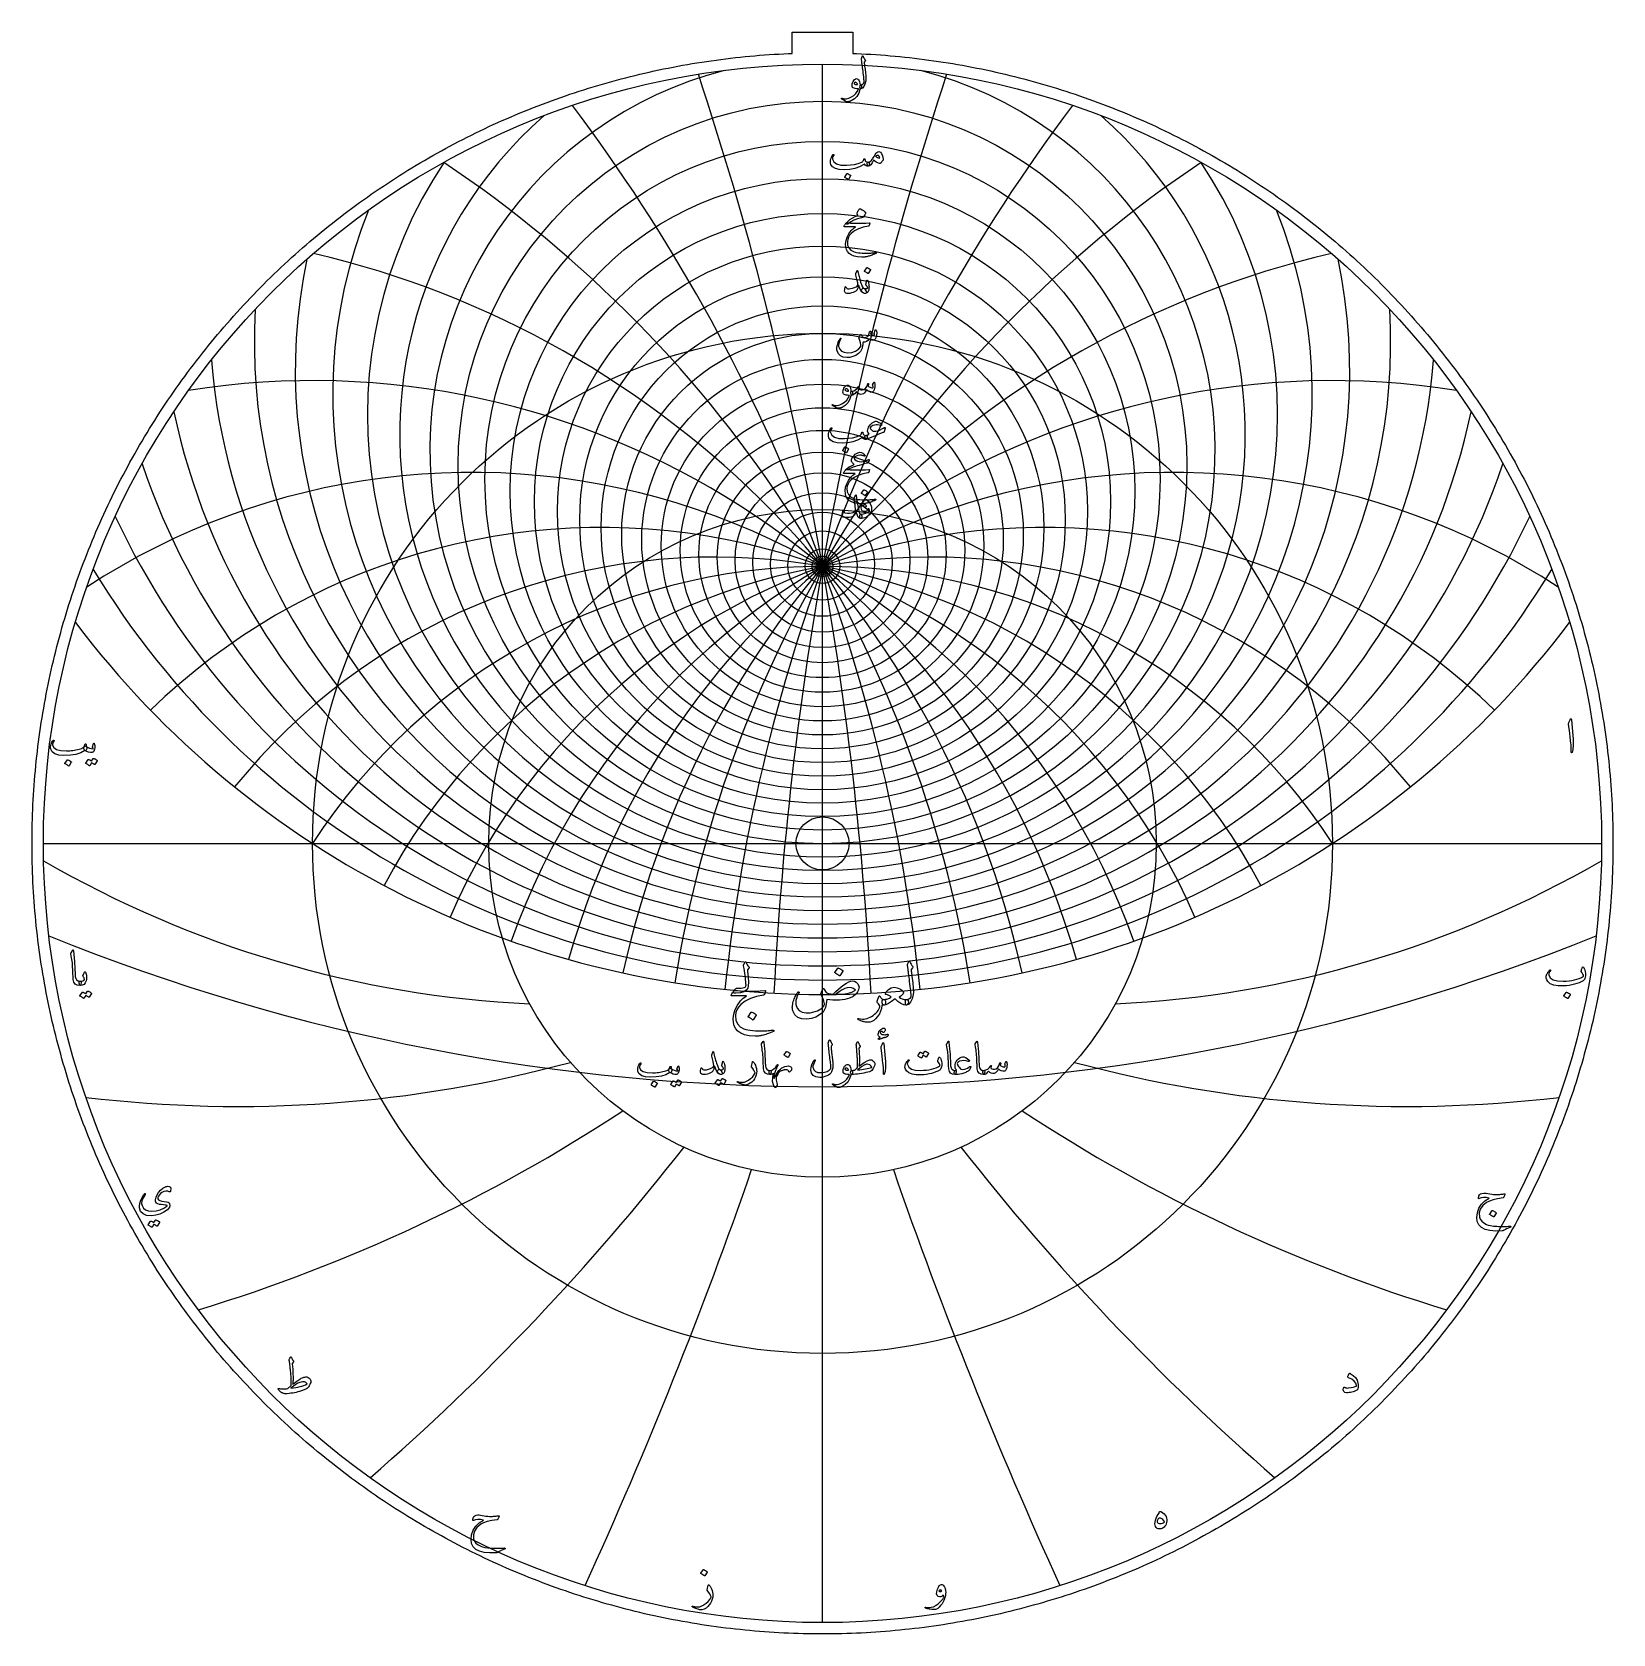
# Model space of a CAD drawing. Header units: millimetres. Extents: x -74 to 74, y -74 to 75.
import ezdxf

# ---------------------------------------------------------------- set-up
doc = ezdxf.new("R2010")
doc.units = ezdxf.units.MM
for name, color, linetype in [('CUT_INNER', 6, 'Continuous'), ('CUT_OUTER', 1, 'Continuous'), ('ENGRAVE', 7, 'Continuous'), ('ENGRAVE_FINE', 8, 'Continuous'), ('TEXT', 5, 'Continuous')]:
    doc.layers.add(name, color=color, linetype=linetype)

msp = doc.modelspace()

# ---------------------------------------------------------------- linework, layer by layer
at = {"layer": 'CUT_INNER'}
msp.add_circle((0, 0), 2.465, dxfattribs=at)
at = {"layer": 'CUT_OUTER'}
msp.add_lwpolyline([(73.5061, -0.451), (73.502, -0.9021), (73.495, -1.353), (73.4854, -1.804), (73.4729, -2.2548), (73.4577, -2.7056), (73.4397, -3.1563), (73.419, -3.6068), (73.3954, -4.0573), (73.3692, -4.5075), (73.3401, -4.9576), (73.3083, -5.4075), (73.2738, -5.8573), (73.2364, -6.3067), (73.1964, -6.756), (73.1535, -7.205), (73.108, -7.6537), (73.0596, -8.1022), (73.0085, -8.5503), (72.9547, -8.9981), (72.8981, -9.4456), (72.8388, -9.8927), (72.7767, -10.3394), (72.7119, -10.7858), (72.6443, -11.2317), (72.5741, -11.6773), (72.501, -12.1224), (72.4253, -12.567), (72.3468, -13.0111), (72.2656, -13.4548), (72.1817, -13.898), (72.0951, -14.3406), (72.0057, -14.7827), (71.9137, -15.2242), (71.8189, -15.6652), (71.7214, -16.1056), (71.6213, -16.5454), (71.5184, -16.9845), (71.4128, -17.423), (71.3046, -17.8609), (71.1936, -18.298), (71.08, -18.7345), (70.9637, -19.1703), (70.8448, -19.6054), (70.7231, -20.0397), (70.5988, -20.4733), (70.4719, -20.9061), (70.3423, -21.3381), (70.21, -21.7693), (70.0751, -22.1997), (69.9376, -22.6293), (69.7974, -23.058), (69.6546, -23.4858), (69.5092, -23.9127), (69.3612, -24.3388), (69.2106, -24.7639), (69.0573, -25.1881), (68.9014, -25.6114), (68.743, -26.0337), (68.582, -26.455), (68.4184, -26.8753), (68.2522, -27.2946), (68.0834, -27.7129), (67.9121, -28.1301), (67.7382, -28.5463), (67.5618, -28.9614), (67.3828, -29.3754), (67.2013, -29.7883), (67.0172, -30.2001), (66.8307, -30.6107), (66.6416, -31.0202), (66.45, -31.4285), (66.2559, -31.8356), (66.0593, -32.2416), (65.8602, -32.6463), (65.6587, -33.0498), (65.4547, -33.4521), (65.2482, -33.853), (65.0392, -34.2528), (64.8278, -34.6512), (64.614, -35.0483), (64.3977, -35.4441), (64.179, -35.8386), (63.9579, -36.2317), (63.7344, -36.6235), (63.5085, -37.0138), (63.2802, -37.4028), (63.0495, -37.7904), (62.8164, -38.1766), (62.581, -38.5613), (62.3432, -38.9445), (62.1031, -39.3263), (61.8606, -39.7067), (61.6158, -40.0855), (61.3687, -40.4628), (61.1193, -40.8386), (60.8675, -41.2128), (60.6135, -41.5855), (60.3572, -41.9567), (60.0986, -42.3262), (59.8378, -42.6942), (59.5747, -43.0605), (59.3093, -43.4253), (59.0418, -43.7884), (58.772, -44.1498), (58.5, -44.5096), (58.2258, -44.8677), (57.9494, -45.2241), (57.6708, -45.5789), (57.39, -45.9319), (57.1071, -46.2831), (56.8221, -46.6327), (56.5349, -46.9804), (56.2455, -47.3264), (55.9541, -47.6707), (55.6605, -48.0131), (55.3649, -48.3537), (55.0671, -48.6925), (54.7673, -49.0295), (54.4655, -49.3646), (54.1615, -49.6979), (53.8556, -50.0293), (53.5476, -50.3588), (53.2376, -50.6864), (52.9256, -51.0121), (52.6116, -51.3359), (52.2956, -51.6577), (51.9777, -51.9777), (51.6577, -52.2956), (51.3359, -52.6116), (51.0121, -52.9256), (50.6864, -53.2376), (50.3588, -53.5476), (50.0293, -53.8556), (49.6979, -54.1615), (49.3646, -54.4655), (49.0295, -54.7673), (48.6925, -55.0671), (48.3537, -55.3649), (48.0131, -55.6605), (47.6707, -55.9541), (47.3264, -56.2455), (46.9804, -56.5349), (46.6327, -56.8221), (46.2831, -57.1071), (45.9319, -57.39), (45.5789, -57.6708), (45.2241, -57.9494), (44.8677, -58.2258), (44.5096, -58.5), (44.1498, -58.772), (43.7884, -59.0418), (43.4253, -59.3093), (43.0605, -59.5747), (42.6942, -59.8378), (42.3262, -60.0986), (41.9567, -60.3572), (41.5855, -60.6135), (41.2128, -60.8675), (40.8386, -61.1193), (40.4628, -61.3687), (40.0855, -61.6158), (39.7067, -61.8606), (39.3263, -62.1031), (38.9445, -62.3432), (38.5613, -62.581), (38.1766, -62.8164), (37.7904, -63.0495), (37.4028, -63.2802), (37.0138, -63.5085), (36.6235, -63.7344), (36.2317, -63.9579), (35.8386, -64.179), (35.4441, -64.3977), (35.0483, -64.614), (34.6512, -64.8278), (34.2528, -65.0392), (33.853, -65.2482), (33.4521, -65.4547), (33.0498, -65.6587), (32.6463, -65.8602), (32.2416, -66.0593), (31.8356, -66.2559), (31.4285, -66.45), (31.0202, -66.6416), (30.6107, -66.8307), (30.2001, -67.0172), (29.7883, -67.2013), (29.3754, -67.3828), (28.9614, -67.5618), (28.5463, -67.7382), (28.1301, -67.9121), (27.7129, -68.0834), (27.2946, -68.2522), (26.8753, -68.4184), (26.455, -68.582), (26.0337, -68.743), (25.6114, -68.9014), (25.1881, -69.0573), (24.7639, -69.2106), (24.3388, -69.3612), (23.9127, -69.5092), (23.4858, -69.6546), (23.058, -69.7974), (22.6293, -69.9376), (22.1997, -70.0751), (21.7693, -70.21), (21.3381, -70.3423), (20.9061, -70.4719), (20.4733, -70.5988), (20.0397, -70.7231), (19.6054, -70.8448), (19.1703, -70.9637), (18.7345, -71.08), (18.298, -71.1936), (17.8609, -71.3046), (17.423, -71.4128), (16.9845, -71.5184), (16.5454, -71.6213), (16.1056, -71.7214), (15.6652, -71.8189), (15.2242, -71.9137), (14.7827, -72.0057), (14.3406, -72.0951), (13.898, -72.1817), (13.4548, -72.2656), (13.0111, -72.3468), (12.567, -72.4253), (12.1224, -72.501), (11.6773, -72.5741), (11.2317, -72.6443), (10.7858, -72.7119), (10.3394, -72.7767), (9.8927, -72.8388), (9.4456, -72.8981), (8.9981, -72.9547), (8.5503, -73.0085), (8.1022, -73.0596), (7.6537, -73.108), (7.205, -73.1535), (6.756, -73.1964), (6.3067, -73.2364), (5.8573, -73.2738), (5.4075, -73.3083), (4.9576, -73.3401), (4.5075, -73.3692), (4.0573, -73.3954), (3.6068, -73.419), (3.1563, -73.4397), (2.7056, -73.4577), (2.2548, -73.4729), (1.804, -73.4854), (1.353, -73.495), (0.9021, -73.502), (0.451, -73.5061), (0, -73.5075), (-0.451, -73.5061), (-0.9021, -73.502), (-1.353, -73.495), (-1.804, -73.4854), (-2.2548, -73.4729), (-2.7056, -73.4577), (-3.1563, -73.4397), (-3.6068, -73.419), (-4.0573, -73.3954), (-4.5075, -73.3692), (-4.9576, -73.3401), (-5.4075, -73.3083), (-5.8573, -73.2738), (-6.3067, -73.2364), (-6.756, -73.1964), (-7.205, -73.1535), (-7.6537, -73.108), (-8.1022, -73.0596), (-8.5503, -73.0085), (-8.9981, -72.9547), (-9.4456, -72.8981), (-9.8927, -72.8388), (-10.3394, -72.7767), (-10.7858, -72.7119), (-11.2317, -72.6443), (-11.6773, -72.5741), (-12.1224, -72.501), (-12.567, -72.4253), (-13.0111, -72.3468), (-13.4548, -72.2656), (-13.898, -72.1817), (-14.3406, -72.0951), (-14.7827, -72.0057), (-15.2242, -71.9137), (-15.6652, -71.8189), (-16.1056, -71.7214), (-16.5454, -71.6213), (-16.9845, -71.5184), (-17.423, -71.4128), (-17.8609, -71.3046), (-18.298, -71.1936), (-18.7345, -71.08), (-19.1703, -70.9637), (-19.6054, -70.8448), (-20.0397, -70.7231), (-20.4733, -70.5988), (-20.9061, -70.4719), (-21.3381, -70.3423), (-21.7693, -70.21), (-22.1997, -70.0751), (-22.6293, -69.9376), (-23.058, -69.7974), (-23.4858, -69.6546), (-23.9127, -69.5092), (-24.3388, -69.3612), (-24.7639, -69.2106), (-25.1881, -69.0573), (-25.6114, -68.9014), (-26.0337, -68.743), (-26.455, -68.582), (-26.8753, -68.4184), (-27.2946, -68.2522), (-27.7129, -68.0834), (-28.1301, -67.9121), (-28.5463, -67.7382), (-28.9614, -67.5618), (-29.3754, -67.3828), (-29.7883, -67.2013), (-30.2001, -67.0172), (-30.6107, -66.8307), (-31.0202, -66.6416), (-31.4285, -66.45), (-31.8356, -66.2559), (-32.2416, -66.0593), (-32.6463, -65.8602), (-33.0498, -65.6587), (-33.4521, -65.4547), (-33.853, -65.2482), (-34.2528, -65.0392), (-34.6512, -64.8278), (-35.0483, -64.614), (-35.4441, -64.3977), (-35.8386, -64.179), (-36.2317, -63.9579), (-36.6235, -63.7344), (-37.0138, -63.5085), (-37.4028, -63.2802), (-37.7904, -63.0495), (-38.1766, -62.8164), (-38.5613, -62.581), (-38.9445, -62.3432), (-39.3263, -62.1031), (-39.7067, -61.8606), (-40.0855, -61.6158), (-40.4628, -61.3687), (-40.8386, -61.1193), (-41.2128, -60.8675), (-41.5855, -60.6135), (-41.9567, -60.3572), (-42.3262, -60.0986), (-42.6942, -59.8378), (-43.0605, -59.5747), (-43.4253, -59.3093), (-43.7884, -59.0418), (-44.1498, -58.772), (-44.5096, -58.5), (-44.8677, -58.2258), (-45.2241, -57.9494), (-45.5789, -57.6708), (-45.9319, -57.39), (-46.2831, -57.1071), (-46.6327, -56.8221), (-46.9804, -56.5349), (-47.3264, -56.2455), (-47.6707, -55.9541), (-48.0131, -55.6605), (-48.3537, -55.3649), (-48.6925, -55.0671), (-49.0295, -54.7673), (-49.3646, -54.4655), (-49.6979, -54.1615), (-50.0293, -53.8556), (-50.3588, -53.5476), (-50.6864, -53.2376), (-51.0121, -52.9256), (-51.3359, -52.6116), (-51.6577, -52.2956), (-51.9777, -51.9777), (-52.2956, -51.6577), (-52.6116, -51.3359), (-52.9256, -51.0121), (-53.2376, -50.6864), (-53.5476, -50.3588), (-53.8556, -50.0293), (-54.1615, -49.6979), (-54.4655, -49.3646), (-54.7673, -49.0295), (-55.0671, -48.6925), (-55.3649, -48.3537), (-55.6605, -48.0131), (-55.9541, -47.6707), (-56.2455, -47.3264), (-56.5349, -46.9804), (-56.8221, -46.6327), (-57.1071, -46.2831), (-57.39, -45.9319), (-57.6708, -45.5789), (-57.9494, -45.2241), (-58.2258, -44.8677), (-58.5, -44.5096), (-58.772, -44.1498), (-59.0418, -43.7884), (-59.3093, -43.4253), (-59.5747, -43.0605), (-59.8378, -42.6942), (-60.0986, -42.3262), (-60.3572, -41.9567), (-60.6135, -41.5855), (-60.8675, -41.2128), (-61.1193, -40.8386), (-61.3687, -40.4628), (-61.6158, -40.0855), (-61.8606, -39.7067), (-62.1031, -39.3263), (-62.3432, -38.9445), (-62.581, -38.5613), (-62.8164, -38.1766), (-63.0495, -37.7904), (-63.2802, -37.4028), (-63.5085, -37.0138), (-63.7344, -36.6235), (-63.9579, -36.2317), (-64.179, -35.8386), (-64.3977, -35.4441), (-64.614, -35.0483), (-64.8278, -34.6512), (-65.0392, -34.2528), (-65.2482, -33.853), (-65.4547, -33.4521), (-65.6587, -33.0498), (-65.8602, -32.6463), (-66.0593, -32.2416), (-66.2559, -31.8356), (-66.45, -31.4285), (-66.6416, -31.0202), (-66.8307, -30.6107), (-67.0172, -30.2001), (-67.2013, -29.7883), (-67.3828, -29.3754), (-67.5618, -28.9614), (-67.7382, -28.5463), (-67.9121, -28.1301), (-68.0834, -27.7129), (-68.2522, -27.2946), (-68.4184, -26.8753), (-68.582, -26.455), (-68.743, -26.0337), (-68.9014, -25.6114), (-69.0573, -25.1881), (-69.2106, -24.7639), (-69.3612, -24.3388), (-69.5092, -23.9127), (-69.6546, -23.4858), (-69.7974, -23.058), (-69.9376, -22.6293), (-70.0751, -22.1997), (-70.21, -21.7693), (-70.3423, -21.3381), (-70.4719, -20.9061), (-70.5988, -20.4733), (-70.7231, -20.0397), (-70.8448, -19.6054), (-70.9637, -19.1703), (-71.08, -18.7345), (-71.1936, -18.298), (-71.3046, -17.8609), (-71.4128, -17.423), (-71.5184, -16.9845), (-71.6213, -16.5454), (-71.7214, -16.1056), (-71.8189, -15.6652), (-71.9137, -15.2242), (-72.0057, -14.7827), (-72.0951, -14.3406), (-72.1817, -13.898), (-72.2656, -13.4548), (-72.3468, -13.0111), (-72.4253, -12.567), (-72.501, -12.1224), (-72.5741, -11.6773), (-72.6443, -11.2317), (-72.7119, -10.7858), (-72.7767, -10.3394), (-72.8388, -9.8927), (-72.8981, -9.4456), (-72.9547, -8.9981), (-73.0085, -8.5503), (-73.0596, -8.1022), (-73.108, -7.6537), (-73.1535, -7.205), (-73.1964, -6.756), (-73.2364, -6.3067), (-73.2738, -5.8573), (-73.3083, -5.4075), (-73.3401, -4.9576), (-73.3692, -4.5075), (-73.3954, -4.0573), (-73.419, -3.6068), (-73.4397, -3.1563), (-73.4577, -2.7056), (-73.4729, -2.2548), (-73.4854, -1.804), (-73.495, -1.353), (-73.502, -0.9021), (-73.5061, -0.451), (-73.5075, 0), (-73.5061, 0.451), (-73.502, 0.9021), (-73.495, 1.353), (-73.4854, 1.804), (-73.4729, 2.2548), (-73.4577, 2.7056), (-73.4397, 3.1563), (-73.419, 3.6068), (-73.3954, 4.0573), (-73.3692, 4.5075), (-73.3401, 4.9576), (-73.3083, 5.4075), (-73.2738, 5.8573), (-73.2364, 6.3067), (-73.1964, 6.756), (-73.1535, 7.205), (-73.108, 7.6537), (-73.0596, 8.1022), (-73.0085, 8.5503), (-72.9547, 8.9981), (-72.8981, 9.4456), (-72.8388, 9.8927), (-72.7767, 10.3394), (-72.7119, 10.7858), (-72.6443, 11.2317), (-72.5741, 11.6773), (-72.501, 12.1224), (-72.4253, 12.567), (-72.3468, 13.0111), (-72.2656, 13.4548), (-72.1817, 13.898), (-72.0951, 14.3406), (-72.0057, 14.7827), (-71.9137, 15.2242), (-71.8189, 15.6652), (-71.7214, 16.1056), (-71.6213, 16.5454), (-71.5184, 16.9845), (-71.4128, 17.423), (-71.3046, 17.8609), (-71.1936, 18.298), (-71.08, 18.7345), (-70.9637, 19.1703), (-70.8448, 19.6054), (-70.7231, 20.0397), (-70.5988, 20.4733), (-70.4719, 20.9061), (-70.3423, 21.3381), (-70.21, 21.7693), (-70.0751, 22.1997), (-69.9376, 22.6293), (-69.7974, 23.058), (-69.6546, 23.4858), (-69.5092, 23.9127), (-69.3612, 24.3388), (-69.2106, 24.7639), (-69.0573, 25.1881), (-68.9014, 25.6114), (-68.743, 26.0337), (-68.582, 26.455), (-68.4184, 26.8753), (-68.2522, 27.2946), (-68.0834, 27.7129), (-67.9121, 28.1301), (-67.7382, 28.5463), (-67.5618, 28.9614), (-67.3828, 29.3754), (-67.2013, 29.7883), (-67.0172, 30.2001), (-66.8307, 30.6107), (-66.6416, 31.0202), (-66.45, 31.4285), (-66.2559, 31.8356), (-66.0593, 32.2416), (-65.8602, 32.6463), (-65.6587, 33.0498), (-65.4547, 33.4521), (-65.2482, 33.853), (-65.0392, 34.2528), (-64.8278, 34.6512), (-64.614, 35.0483), (-64.3977, 35.4441), (-64.179, 35.8386), (-63.9579, 36.2317), (-63.7344, 36.6235), (-63.5085, 37.0138), (-63.2802, 37.4028), (-63.0495, 37.7904), (-62.8164, 38.1766), (-62.581, 38.5613), (-62.3432, 38.9445), (-62.1031, 39.3263), (-61.8606, 39.7067), (-61.6158, 40.0855), (-61.3687, 40.4628), (-61.1193, 40.8386), (-60.8675, 41.2128), (-60.6135, 41.5855), (-60.3572, 41.9567), (-60.0986, 42.3262), (-59.8378, 42.6942), (-59.5747, 43.0605), (-59.3093, 43.4253), (-59.0418, 43.7884), (-58.772, 44.1498), (-58.5, 44.5096), (-58.2258, 44.8677), (-57.9494, 45.2241), (-57.6708, 45.5789), (-57.39, 45.9319), (-57.1071, 46.2831), (-56.8221, 46.6327), (-56.5349, 46.9804), (-56.2455, 47.3264), (-55.9541, 47.6707), (-55.6605, 48.0131), (-55.3649, 48.3537), (-55.0671, 48.6925), (-54.7673, 49.0295), (-54.4655, 49.3646), (-54.1615, 49.6979), (-53.8556, 50.0293), (-53.5476, 50.3588), (-53.2376, 50.6864), (-52.9256, 51.0121), (-52.6116, 51.3359), (-52.2956, 51.6577), (-51.9777, 51.9777), (-51.6577, 52.2956), (-51.3359, 52.6116), (-51.0121, 52.9256), (-50.6864, 53.2376), (-50.3588, 53.5476), (-50.0293, 53.8556), (-49.6979, 54.1615), (-49.3646, 54.4655), (-49.0295, 54.7673), (-48.6925, 55.0671), (-48.3537, 55.3649), (-48.0131, 55.6605), (-47.6707, 55.9541), (-47.3264, 56.2455), (-46.9804, 56.5349), (-46.6327, 56.8221), (-46.2831, 57.1071), (-45.9319, 57.39), (-45.5789, 57.6708), (-45.2241, 57.9494), (-44.8677, 58.2258), (-44.5096, 58.5), (-44.1498, 58.772), (-43.7884, 59.0418), (-43.4253, 59.3093), (-43.0605, 59.5747), (-42.6942, 59.8378), (-42.3262, 60.0986), (-41.9567, 60.3572), (-41.5855, 60.6135), (-41.2128, 60.8675), (-40.8386, 61.1193), (-40.4628, 61.3687), (-40.0855, 61.6158), (-39.7067, 61.8606), (-39.3263, 62.1031), (-38.9445, 62.3432), (-38.5613, 62.581), (-38.1766, 62.8164), (-37.7904, 63.0495), (-37.4028, 63.2802), (-37.0138, 63.5085), (-36.6235, 63.7344), (-36.2317, 63.9579), (-35.8386, 64.179), (-35.4441, 64.3977), (-35.0483, 64.614), (-34.6512, 64.8278), (-34.2528, 65.0392), (-33.853, 65.2482), (-33.4521, 65.4547), (-33.0498, 65.6587), (-32.6463, 65.8602), (-32.2416, 66.0593), (-31.8356, 66.2559), (-31.4285, 66.45), (-31.0202, 66.6416), (-30.6107, 66.8307), (-30.2001, 67.0172), (-29.7883, 67.2013), (-29.3754, 67.3828), (-28.9614, 67.5618), (-28.5463, 67.7382), (-28.1301, 67.9121), (-27.7129, 68.0834), (-27.2946, 68.2522), (-26.8753, 68.4184), (-26.455, 68.582), (-26.0337, 68.743), (-25.6114, 68.9014), (-25.1881, 69.0573), (-24.7639, 69.2106), (-24.3388, 69.3612), (-23.9127, 69.5092), (-23.4858, 69.6546), (-23.058, 69.7974), (-22.6293, 69.9376), (-22.1997, 70.0751), (-21.7693, 70.21), (-21.3381, 70.3423), (-20.9061, 70.4719), (-20.4733, 70.5988), (-20.0397, 70.7231), (-19.6054, 70.8448), (-19.1703, 70.9637), (-18.7345, 71.08), (-18.298, 71.1936), (-17.8609, 71.3046), (-17.423, 71.4128), (-16.9845, 71.5184), (-16.5454, 71.6213), (-16.1056, 71.7214), (-15.6652, 71.8189), (-15.2242, 71.9137), (-14.7827, 72.0057), (-14.3406, 72.0951), (-13.898, 72.1817), (-13.4548, 72.2656), (-13.0111, 72.3468), (-12.567, 72.4253), (-12.1224, 72.501), (-11.6773, 72.5741), (-11.2317, 72.6443), (-10.7858, 72.7119), (-10.3394, 72.7767), (-9.8927, 72.8388), (-9.4456, 72.8981), (-8.9981, 72.9547), (-8.5503, 73.0085), (-8.1022, 73.0596), (-7.6537, 73.108), (-7.205, 73.1535), (-6.756, 73.1964), (-6.3067, 73.2364), (-5.8573, 73.2738), (-5.4075, 73.3083), (-4.9576, 73.3401), (-4.5075, 73.3692), (-4.0573, 73.3954), (-3.6068, 73.419), (-3.1563, 73.4397), (-2.8175, 73.4532), (-2.8175, 75.4395), (2.8175, 75.4395), (2.8175, 73.4532), (3.1563, 73.4397), (3.6068, 73.419), (4.0573, 73.3954), (4.5075, 73.3692), (4.9576, 73.3401), (5.4075, 73.3083), (5.8573, 73.2738), (6.3067, 73.2364), (6.756, 73.1964), (7.205, 73.1535), (7.6537, 73.108), (8.1022, 73.0596), (8.5503, 73.0085), (8.9981, 72.9547), (9.4456, 72.8981), (9.8927, 72.8388), (10.3394, 72.7767), (10.7858, 72.7119), (11.2317, 72.6443), (11.6773, 72.5741), (12.1224, 72.501), (12.567, 72.4253), (13.0111, 72.3468), (13.4548, 72.2656), (13.898, 72.1817), (14.3406, 72.0951), (14.7827, 72.0057), (15.2242, 71.9137), (15.6652, 71.8189), (16.1056, 71.7214), (16.5454, 71.6213), (16.9845, 71.5184), (17.423, 71.4128), (17.8609, 71.3046), (18.298, 71.1936), (18.7345, 71.08), (19.1703, 70.9637), (19.6054, 70.8448), (20.0397, 70.7231), (20.4733, 70.5988), (20.9061, 70.4719), (21.3381, 70.3423), (21.7693, 70.21), (22.1997, 70.0751), (22.6293, 69.9376), (23.058, 69.7974), (23.4858, 69.6546), (23.9127, 69.5092), (24.3388, 69.3612), (24.7639, 69.2106), (25.1881, 69.0573), (25.6114, 68.9014), (26.0337, 68.743), (26.455, 68.582), (26.8753, 68.4184), (27.2946, 68.2522), (27.7129, 68.0834), (28.1301, 67.9121), (28.5463, 67.7382), (28.9614, 67.5618), (29.3754, 67.3828), (29.7883, 67.2013), (30.2001, 67.0172), (30.6107, 66.8307), (31.0202, 66.6416), (31.4285, 66.45), (31.8356, 66.2559), (32.2416, 66.0593), (32.6463, 65.8602), (33.0498, 65.6587), (33.4521, 65.4547), (33.853, 65.2482), (34.2528, 65.0392), (34.6512, 64.8278), (35.0483, 64.614), (35.4441, 64.3977), (35.8386, 64.179), (36.2317, 63.9579), (36.6235, 63.7344), (37.0138, 63.5085), (37.4028, 63.2802), (37.7904, 63.0495), (38.1766, 62.8164), (38.5613, 62.581), (38.9445, 62.3432), (39.3263, 62.1031), (39.7067, 61.8606), (40.0855, 61.6158), (40.4628, 61.3687), (40.8386, 61.1193), (41.2128, 60.8675), (41.5855, 60.6135), (41.9567, 60.3572), (42.3262, 60.0986), (42.6942, 59.8378), (43.0605, 59.5747), (43.4253, 59.3093), (43.7884, 59.0418), (44.1498, 58.772), (44.5096, 58.5), (44.8677, 58.2258), (45.2241, 57.9494), (45.5789, 57.6708), (45.9319, 57.39), (46.2831, 57.1071), (46.6327, 56.8221), (46.9804, 56.5349), (47.3264, 56.2455), (47.6707, 55.9541), (48.0131, 55.6605), (48.3537, 55.3649), (48.6925, 55.0671), (49.0295, 54.7673), (49.3646, 54.4655), (49.6979, 54.1615), (50.0293, 53.8556), (50.3588, 53.5476), (50.6864, 53.2376), (51.0121, 52.9256), (51.3359, 52.6116), (51.6577, 52.2956), (51.9777, 51.9777), (52.2956, 51.6577), (52.6116, 51.3359), (52.9256, 51.0121), (53.2376, 50.6864), (53.5476, 50.3588), (53.8556, 50.0293), (54.1615, 49.6979), (54.4655, 49.3646), (54.7673, 49.0295), (55.0671, 48.6925), (55.3649, 48.3537), (55.6605, 48.0131), (55.9541, 47.6707), (56.2455, 47.3264), (56.5349, 46.9804), (56.8221, 46.6327), (57.1071, 46.2831), (57.39, 45.9319), (57.6708, 45.5789), (57.9494, 45.2241), (58.2258, 44.8677), (58.5, 44.5096), (58.772, 44.1498), (59.0418, 43.7884), (59.3093, 43.4253), (59.5747, 43.0605), (59.8378, 42.6942), (60.0986, 42.3262), (60.3572, 41.9567), (60.6135, 41.5855), (60.8675, 41.2128), (61.1193, 40.8386), (61.3687, 40.4628), (61.6158, 40.0855), (61.8606, 39.7067), (62.1031, 39.3263), (62.3432, 38.9445), (62.581, 38.5613), (62.8164, 38.1766), (63.0495, 37.7904), (63.2802, 37.4028), (63.5085, 37.0138), (63.7344, 36.6235), (63.9579, 36.2317), (64.179, 35.8386), (64.3977, 35.4441), (64.614, 35.0483), (64.8278, 34.6512), (65.0392, 34.2528), (65.2482, 33.853), (65.4547, 33.4521), (65.6587, 33.0498), (65.8602, 32.6463), (66.0593, 32.2416), (66.2559, 31.8356), (66.45, 31.4285), (66.6416, 31.0202), (66.8307, 30.6107), (67.0172, 30.2001), (67.2013, 29.7883), (67.3828, 29.3754), (67.5618, 28.9614), (67.7382, 28.5463), (67.9121, 28.1301), (68.0834, 27.7129), (68.2522, 27.2946), (68.4184, 26.8753), (68.582, 26.455), (68.743, 26.0337), (68.9014, 25.6114), (69.0573, 25.1881), (69.2106, 24.7639), (69.3612, 24.3388), (69.5092, 23.9127), (69.6546, 23.4858), (69.7974, 23.058), (69.9376, 22.6293), (70.0751, 22.1997), (70.21, 21.7693), (70.3423, 21.3381), (70.4719, 20.9061), (70.5988, 20.4733), (70.7231, 20.0397), (70.8448, 19.6054), (70.9637, 19.1703), (71.08, 18.7345), (71.1936, 18.298), (71.3046, 17.8609), (71.4128, 17.423), (71.5184, 16.9845), (71.6213, 16.5454), (71.7214, 16.1056), (71.8189, 15.6652), (71.9137, 15.2242), (72.0057, 14.7827), (72.0951, 14.3406), (72.1817, 13.898), (72.2656, 13.4548), (72.3468, 13.0111), (72.4253, 12.567), (72.501, 12.1224), (72.5741, 11.6773), (72.6443, 11.2317), (72.7119, 10.7858), (72.7767, 10.3394), (72.8388, 9.8927), (72.8981, 9.4456), (72.9547, 8.9981), (73.0085, 8.5503), (73.0596, 8.1022), (73.108, 7.6537), (73.1535, 7.205), (73.1964, 6.756), (73.2364, 6.3067), (73.2738, 5.8573), (73.3083, 5.4075), (73.3401, 4.9576), (73.3692, 4.5075), (73.3954, 4.0573), (73.419, 3.6068), (73.4397, 3.1563), (73.4577, 2.7056), (73.4729, 2.2548), (73.4854, 1.804), (73.495, 1.353), (73.502, 0.9021), (73.5061, 0.451), (73.5075, 0)], close=True, dxfattribs=at)
at = {"layer": 'ENGRAVE'}
for points in [[(0, -72.45), (0, 72.45)], [(-72.45, 0), (72.45, 0)], [(0, -72.45), (0, -31.0439)]]:
    msp.add_lwpolyline(points, dxfattribs=at)
for centre, radius in [((0, 0), 72.45), ((0, 31.7748), 26.7902), ((0, 0), 47.425), ((0, 28.1952), 16.8095), ((0, 26.3305), 8.1258), ((0, 0), 31.0439), ((0, 25.7497), 0.966)]:
    msp.add_circle(centre, radius, dxfattribs=at)
for centre, radius, start, end in [((0, 38.0744), 39.3162, 131.172626, 48.827374), ((0, 49.5035), 57.0148, 184.595622, 355.404378), ((0, -30.7982), 56.5478, 33, 147), ((0, -30.7982), 56.5478, 33, 147), ((0, 73.0281), 87.076, 217.070295, 322.929705), ((-22.5856, 84.2906), 99.3184, 239.875199, 267.323307), ((22.5856, 84.2906), 99.3184, 272.676693, 300.124801), ((-54.352, 94.1404), 118.5989, 263.151501, 285.109988), ((54.352, 94.1404), 118.5989, 254.890012, 276.848499), ((-102.2126, 102.2126), 152.1314, 286.879767, 303.348632), ((102.2126, 102.2126), 152.1314, 236.651368, 253.120233), ((-187.4174, 108.2055), 221.5464, 311.00294, 321.982183), ((187.4174, 108.2055), 221.5464, 218.017817, 228.99706), ((-417.5942, 111.894), 434.9187, 335.421907, 340.911529), ((417.5942, 111.894), 434.9187, 199.088471, 204.578093)]:
    msp.add_arc(centre, radius, start, end, dxfattribs=at)
at = {"layer": 'ENGRAVE_FINE'}
for centre, radius in [((0, 35.1228), 33.881), ((0, 33.8802), 31.3947), ((0, 32.7689), 29.0365), ((0, 30.8856), 24.642), ((0, 30.0911), 22.5797), ((0, 29.3826), 20.5929), ((0, 28.7527), 18.6723), ((0, 27.7046), 14.9971), ((0, 27.2764), 13.2284), ((0, 26.9067), 11.4973), ((0, 26.5923), 9.7982), ((0, 26.1192), 6.4751), ((0, 25.9566), 4.8416), ((0, 25.8413), 3.2208), ((0, 25.7725), 1.6083)]:
    msp.add_circle(centre, radius, dxfattribs=at)
for centre, radius, start, end in [((0, 36.5141), 36.5141, 104.428163, 75.571837), ((-320.6987, -30.7982), 325.646, 2.969013, 18.313318), ((-320.6987, -30.7982), 325.646, 2.969013, 18.313318), ((320.6987, -30.7982), 325.646, 161.686682, 177.030987), ((320.6987, -30.7982), 325.646, 161.686682, 177.030987), ((-155.3639, -30.7982), 165.3348, 5.979733, 36.962322), ((-155.3639, -30.7982), 165.3348, 5.979733, 36.962322), ((155.3639, -30.7982), 165.3348, 143.037678, 174.020267), ((155.3639, -30.7982), 165.3348, 143.037678, 174.020267), ((0, 39.8285), 42.314, 146.258009, 33.741991), ((-97.9437, -30.7982), 113.0957, 9.076124, 56.31782), ((-97.9437, -30.7982), 113.0957, 9.076124, 56.31782), ((97.9437, -30.7982), 113.0957, 123.68218, 170.923876), ((97.9437, -30.7982), 113.0957, 123.68218, 170.923876), ((0, 41.8068), 45.5392, 157.98396, 22.01604), ((0, 44.0461), 49.0307, 167.906186, 12.093814), ((-67.3911, -30.7982), 87.9728, 12.306911, 76.81627), ((-67.3911, -30.7982), 87.9728, 12.306911, 76.81627), ((67.3911, -30.7982), 87.9728, 103.18373, 167.693089), ((67.3911, -30.7982), 87.9728, 103.18373, 167.693089), ((0, 46.5925), 52.8361, 176.664202, 3.335798), ((-47.4493, -30.7982), 73.818, 15.72862, 98.962673), ((-47.4493, -30.7982), 73.818, 15.72862, 98.962673), ((47.4493, -30.7982), 73.818, 81.037327, 164.27138), ((47.4493, -30.7982), 73.818, 81.037327, 164.27138), ((0, 52.8522), 61.6419, 191.904364, 348.095636), ((-32.6479, -30.7982), 65.2958, 19.409554, 123.219246), ((-32.6479, -30.7982), 65.2958, 19.409554, 123.219246), ((0, 56.7329), 66.8134, 198.724544, 341.275456), ((32.6479, -30.7982), 65.2958, 56.780754, 160.590446), ((32.6479, -30.7982), 65.2958, 56.780754, 160.590446), ((0, 61.2692), 72.6549, 205.149698, 334.850302), ((-20.5817, -30.7982), 60.1769, 23.435256, 134.139707), ((-20.5817, -30.7982), 60.1769, 23.435256, 134.139707), ((20.5817, -30.7982), 60.1769, 45.860293, 156.564744), ((20.5817, -30.7982), 60.1769, 45.860293, 156.564744), ((0, 66.6258), 79.3333, 211.247898, 328.752102), ((-9.9709, -30.7982), 57.4202, 27.916334, 141.112561), ((-9.9709, -30.7982), 57.4202, 27.916334, 141.112561), ((9.9709, -30.7982), 57.4202, 38.887439, 152.083666), ((9.9709, -30.7982), 57.4202, 38.887439, 152.083666), ((0, 168.804), 191.4246, 247.925664, 292.074336)]:
    msp.add_arc(centre, radius, start, end, dxfattribs=at)
at = {"layer": 'TEXT'}
for points in [[(3.6206, 72.9828), (3.6495, 73.0527), (3.672, 73.1082), (3.688, 73.1491), (3.6977, 73.1757), (3.7052, 73.1925), (3.7148, 73.2046), (3.7266, 73.2118), (3.7405, 73.2142), (3.7563, 73.2115), (3.7694, 73.2035), (3.7799, 73.1901), (3.7877, 73.1714), (3.8233, 73.0795), (3.8659, 72.9968), (3.9154, 72.9231), (3.9719, 72.8586), (3.9877, 72.838), (3.9922, 72.8147), (3.9856, 72.7887), (3.9676, 72.76), (3.8733, 72.6272), (3.8798, 72.5678), (3.8862, 72.5094), (3.8926, 72.4521), (3.8991, 72.3958), (3.9055, 72.3407), (3.9119, 72.2866), (3.9183, 72.2336), (3.9248, 72.1816), (3.9839, 71.7007), (4.0201, 71.3247), (4.0332, 71.0537), (4.0233, 70.8876), (3.9424, 70.5864), (3.8369, 70.3638), (3.7068, 70.22), (3.552, 70.155), (3.5477, 70.155), (3.5434, 70.155), (3.5391, 70.155), (3.5349, 70.155), (3.5094, 70.1791), (3.4931, 70.2342), (3.4859, 70.3205), (3.4877, 70.4377), (3.4917, 70.4811), (3.5038, 70.5127), (3.5239, 70.5325), (3.552, 70.5406), (3.6607, 70.5623), (3.7512, 70.6016), (3.8235, 70.6587), (3.8776, 70.7334), (3.874, 70.8231), (3.8675, 70.9251), (3.858, 71.0395), (3.8455, 71.1661), (3.8304, 71.3046), (3.8128, 71.4543), (3.7929, 71.6152), (3.7705, 71.7874), (3.7499, 71.9567), (3.7309, 72.1088), (3.7135, 72.2437), (3.6977, 72.3616), (3.684, 72.4623), (3.673, 72.5458), (3.6647, 72.6122), (3.6591, 72.6615), (3.6163, 72.9057), (3.6149, 72.9298), (3.6152, 72.9507), (3.6171, 72.9684), (3.6206, 72.9828)], [(3.4663, 70.1078), (3.3659, 69.7551), (3.1974, 69.4598), (2.961, 69.2217), (2.6565, 69.0409), (2.6139, 69.0226), (2.5719, 69.0061), (2.5304, 68.9915), (2.4894, 68.9788), (2.4492, 68.9682), (2.4101, 68.9601), (2.3721, 68.9543), (2.3351, 68.951), (2.243, 68.9641), (2.1209, 69.012), (1.9688, 69.0948), (1.7867, 69.2123), (1.7672, 69.2292), (1.7556, 69.2455), (1.7522, 69.2613), (1.7567, 69.2766), (1.7669, 69.2884), (1.7803, 69.2937), (1.7969, 69.2927), (1.8167, 69.2852), (2.006, 69.2238), (2.2184, 69.2241), (2.4538, 69.286), (2.7122, 69.4094), (2.9232, 69.5527), (3.0978, 69.7211), (3.236, 69.9147), (3.3378, 70.1335), (3.337, 70.1413), (3.3346, 70.1475), (3.3305, 70.152), (3.3249, 70.155), (3.1774, 70.1635), (3.0518, 70.1807), (2.9481, 70.2064), (2.8664, 70.2407), (2.8033, 70.2937), (2.7636, 70.367), (2.7475, 70.4608), (2.755, 70.5749), (2.7575, 70.59), (2.7604, 70.6054), (2.7639, 70.621), (2.7679, 70.637), (2.7725, 70.6535), (2.7775, 70.6707), (2.7832, 70.6888), (2.7893, 70.7077), (2.8397, 70.8301), (2.9007, 70.9316), (2.9725, 71.0122), (3.055, 71.0719), (3.1393, 71.1045), (3.2167, 71.104), (3.2872, 71.0703), (3.3506, 71.0033), (3.4061, 70.9101), (3.4481, 70.8019), (3.4767, 70.6788), (3.492, 70.5406), (3.5004, 70.5407), (3.5086, 70.5411), (3.5165, 70.5418), (3.5241, 70.5427), (3.5318, 70.5437), (3.5397, 70.5443), (3.5478, 70.5447), (3.5563, 70.5449), (3.5852, 70.5387), (3.6077, 70.5202), (3.6238, 70.4894), (3.6334, 70.4463), (3.6374, 70.3989), (3.6366, 70.351), (3.631, 70.3025), (3.6206, 70.2535), (3.6069, 70.2104), (3.5916, 70.1796), (3.5748, 70.1611), (3.5563, 70.155), (3.4749, 70.155), (3.4743, 70.1472), (3.4727, 70.1367), (3.4701, 70.1236), (3.4663, 70.1078)], [(3.2606, 70.5877), (3.2157, 70.6662), (3.1664, 70.7216), (3.1128, 70.754), (3.055, 70.7634), (3.0204, 70.7543), (2.9896, 70.7398), (2.9626, 70.72), (2.9393, 70.6948), (2.9318, 70.6814), (2.9307, 70.667), (2.9361, 70.6514), (2.9479, 70.6348), (2.992, 70.596), (3.056, 70.5695), (3.1399, 70.5553), (3.2435, 70.5534), (3.2542, 70.5556), (3.2606, 70.562), (3.2628, 70.5727), (3.2606, 70.5877)], [(0.9769, 64.0449), (0.9922, 64.0615), (1.008, 64.0685), (1.0243, 64.0658), (1.0412, 64.0535), (1.054, 64.0374), (1.0583, 64.0192), (1.054, 63.9989), (1.0412, 63.9764), (0.9758, 63.8751), (0.9341, 63.7814), (0.9158, 63.6952), (0.9212, 63.6165), (1.0554, 63.3578), (1.3165, 63.1773), (1.7045, 63.075), (2.2195, 63.0509), (2.6016, 63.079), (2.9682, 63.1376), (3.3193, 63.2268), (3.6548, 63.3465), (3.714, 63.3816), (3.763, 63.4354), (3.8018, 63.508), (3.8305, 63.5993), (3.8401, 63.6253), (3.8562, 63.6432), (3.8787, 63.6531), (3.9076, 63.655), (3.9282, 63.6462), (3.943, 63.6282), (3.9518, 63.6012), (3.9548, 63.565), (3.9748, 63.4756), (4.0308, 63.4087), (4.1227, 63.3642), (4.2504, 63.3422), (4.2965, 63.3321), (4.3275, 63.3058), (4.3436, 63.2635), (4.3447, 63.2051), (4.3291, 63.0964), (4.3082, 63.0187), (4.282, 62.9721), (4.2504, 62.9566), (4.1564, 62.9689), (4.0672, 63.0059), (3.9829, 63.0675), (3.9033, 63.1537), (3.8966, 63.1572), (3.8851, 63.1548), (3.8688, 63.1465), (3.8476, 63.1323), (3.4481, 62.9073), (3.0121, 62.7467), (2.5397, 62.6503), (2.0309, 62.6181), (1.5607, 62.6503), (1.1954, 62.7467), (0.9351, 62.9073), (0.7798, 63.1323), (0.7445, 63.2579), (0.7327, 63.3862), (0.7445, 63.5171), (0.7798, 63.6507), (0.8275, 63.775), (0.8762, 63.8821), (0.926, 63.9721), (0.9769, 64.0449)], [(5.2444, 64.3191), (5.3786, 64.2715), (5.4897, 64.137), (5.5778, 63.9158), (5.6429, 63.6079), (5.6453, 63.5857), (5.644, 63.5661), (5.6389, 63.5492), (5.6301, 63.535), (5.3944, 63.2394), (5.3781, 63.2215), (5.3591, 63.2105), (5.3374, 63.2065), (5.313, 63.2094), (5.1529, 63.264), (5.0024, 63.3337), (4.8615, 63.4183), (4.7303, 63.5179), (4.6245, 63.2723), (4.5086, 63.0969), (4.3824, 62.9917), (4.2461, 62.9566), (4.2309, 62.9622), (4.2151, 62.9791), (4.1987, 63.0072), (4.1818, 63.0466), (4.1559, 63.1441), (4.1465, 63.2223), (4.1537, 63.2812), (4.1776, 63.3208), (4.1915, 63.3302), (4.2076, 63.3369), (4.2258, 63.3409), (4.2461, 63.3422), (4.3436, 63.3588), (4.4389, 63.4044), (4.5321, 63.4788), (4.6232, 63.5822), (4.6631, 63.6422), (4.7228, 63.7407), (4.8023, 63.8778), (4.9017, 64.0535), (4.9793, 64.1697), (5.0623, 64.2527), (5.1507, 64.3025), (5.2444, 64.3191)], [(4.9359, 63.8992), (5.0163, 63.8323), (5.1073, 63.7771), (5.2091, 63.7338), (5.3216, 63.7022), (5.3154, 63.7865), (5.2926, 63.8553), (5.2533, 63.9086), (5.1973, 63.9464), (5.1328, 63.9659), (5.0677, 63.9646), (5.0021, 63.9424), (4.9359, 63.8992)], [(2.2752, 62.2668), (2.2805, 62.2721), (2.288, 62.2754), (2.2977, 62.2764), (2.3094, 62.2754), (2.3927, 62.2416), (2.4712, 62.2004), (2.5448, 62.1516), (2.6137, 62.0954), (2.6203, 62.0868), (2.6233, 62.0783), (2.6225, 62.0697), (2.6179, 62.0611), (2.4166, 61.7355), (2.4091, 61.7277), (2.3994, 61.7258), (2.3876, 61.7299), (2.3737, 61.7398), (2.3617, 61.7483), (2.3426, 61.7612), (2.3167, 61.7783), (2.2837, 61.7998), (2.2433, 61.8255), (2.1948, 61.8555), (2.1383, 61.8897), (2.0738, 61.9283), (2.0652, 61.9347), (2.0609, 61.9411), (2.0609, 61.9476), (2.0652, 61.954)], [(3.6163, 58.174), (3.2419, 58.0763), (2.9114, 57.9502), (2.6249, 57.7957), (2.3823, 57.6128), (2.3451, 57.5846), (2.3105, 57.5688), (2.2786, 57.5654), (2.2495, 57.5742), (2.2154, 57.6146), (2.2205, 57.6717), (2.2647, 57.7453), (2.348, 57.8356), (2.5448, 57.9989), (2.7711, 58.1462), (3.0269, 58.2774), (3.3121, 58.3926), (3.2306, 58.5125), (3.2154, 58.5425), (3.2082, 58.5725), (3.209, 58.6025), (3.2178, 58.6325), (3.2754, 58.7469), (3.3281, 58.8414), (3.3761, 58.9161), (3.4192, 58.971), (3.4468, 58.997), (3.4738, 59.0106), (3.5003, 59.012), (3.5263, 59.001), (3.6771, 58.9158), (3.8037, 58.836), (3.9063, 58.7616), (3.9848, 58.6925), (4, 58.6703), (4.0072, 58.6421), (4.0064, 58.6081), (3.9976, 58.5682), (3.97, 58.5058), (3.9258, 58.4301), (3.865, 58.3409), (3.7877, 58.2383), (3.7673, 58.2231), (3.732, 58.2073), (3.6816, 58.1909), (3.6163, 58.174)], [(2.6051, 57.677), (3.1549, 57.6577), (3.6302, 57.6556), (4.0311, 57.6706), (4.3575, 57.7027), (4.3676, 57.7039), (4.3763, 57.7033), (4.3836, 57.7007), (4.3897, 57.6963), (4.3941, 57.6903), (4.3966, 57.6829), (4.3973, 57.6742), (4.3961, 57.6642), (4.3876, 57.6251), (4.3795, 57.5892), (4.3716, 57.5565), (4.3639, 57.5271), (4.3566, 57.5008), (4.3495, 57.4778), (4.3427, 57.458), (4.3361, 57.4414), (4.3222, 57.4149), (4.3061, 57.3953), (4.2879, 57.3827), (4.2675, 57.3771), (3.7727, 57.2874), (3.342, 57.1468), (2.9757, 56.9553), (2.6736, 56.713), (2.521, 56.5386), (2.4101, 56.3541), (2.341, 56.1594), (2.3137, 55.9546), (2.34, 55.633), (2.4444, 55.3708), (2.627, 55.1681), (2.8879, 55.0248), (3.0231, 54.9814), (3.1717, 54.9455), (3.3337, 54.9172), (3.5092, 54.8963), (3.6977, 54.8826), (3.8991, 54.8759), (4.1133, 54.8762), (4.3404, 54.8834), (4.4211, 54.888), (4.5005, 54.8931), (4.5786, 54.8987), (4.6553, 54.9048), (4.7301, 54.9115), (4.8026, 54.9188), (4.8726, 54.9265), (4.9402, 54.9348), (4.9609, 54.9359), (4.9756, 54.9305), (4.9844, 54.9188), (4.9874, 54.9006), (4.9858, 54.8794), (4.9809, 54.8631), (4.9729, 54.8515), (4.9617, 54.8449), (4.8406, 54.7937), (4.726, 54.7474), (4.6178, 54.7059), (4.516, 54.6692), (4.421, 54.637), (4.3329, 54.6092), (4.2517, 54.5856), (4.1776, 54.5663), (4.1078, 54.5522), (4.0399, 54.5396), (3.9739, 54.5286), (3.9098, 54.5192), (3.8472, 54.512), (3.786, 54.5074), (3.7262, 54.5056), (3.6677, 54.5064), (3.2681, 54.5374), (2.935, 54.6049), (2.6683, 54.7088), (2.468, 54.8491), (2.321, 55.0245), (2.2184, 55.2294), (2.1603, 55.4637), (2.1466, 55.7275), (2.1887, 56.0547), (2.2891, 56.3723), (2.4479, 56.6803), (2.6651, 56.9786), (2.75, 57.0689), (2.8461, 57.1554), (2.9535, 57.2381), (3.0721, 57.3171), (2.0352, 57.3257), (2.0103, 57.3364), (1.9999, 57.3557), (2.0039, 57.3835), (2.0224, 57.4199), (2.0572, 57.473), (2.0888, 57.5206), (2.1172, 57.5629), (2.1423, 57.5999), (2.1643, 57.6312), (2.183, 57.6567), (2.1986, 57.6762), (2.2109, 57.6899), (2.2387, 57.6923), (2.3137, 57.6909), (2.4358, 57.6859), (2.6051, 57.677)], [(3.2842, 53.1576), (3.3088, 53.0453), (3.3356, 52.9311), (3.3645, 52.815), (3.3956, 52.697), (3.4288, 52.5766), (3.4642, 52.4533), (3.5017, 52.3271), (3.5413, 52.1978), (3.6214, 51.9654), (3.6945, 51.7908), (3.7606, 51.674), (3.8198, 51.6151), (3.8715, 51.58), (3.9237, 51.5305), (3.9764, 51.4665), (4.0297, 51.388), (4.0801, 51.2908), (4.094, 51.2177), (4.0715, 51.1687), (4.0126, 51.1438), (3.8222, 51.1631), (3.6538, 51.2895), (3.5073, 51.523), (3.3828, 51.8636), (3.3801, 51.8693), (3.3763, 51.8733), (3.3715, 51.8757), (3.3656, 51.8765), (3.3613, 51.8757), (3.357, 51.8733), (3.3528, 51.8693), (3.3485, 51.8636), (3.3364, 51.8085), (3.3217, 51.7501), (3.3043, 51.6885), (3.2842, 51.6237), (3.2622, 51.5624), (3.2392, 51.5112), (3.2151, 51.4703), (3.1899, 51.4395), (3.0994, 51.3605), (2.9864, 51.2906), (2.8509, 51.2298), (2.6929, 51.1781), (2.5322, 51.1398), (2.393, 51.1235), (2.2752, 51.1291), (2.1788, 51.1567), (2.0963, 51.2258), (2.0588, 51.3473), (2.0663, 51.5214), (2.1188, 51.748), (2.1239, 51.7555), (2.1306, 51.7608), (2.1389, 51.764), (2.1488, 51.7651), (2.1605, 51.7638), (2.1702, 51.7597), (2.1777, 51.753), (2.183, 51.7437), (2.2034, 51.6963), (2.2259, 51.6569), (2.2505, 51.6256), (2.2773, 51.6023), (2.3609, 51.5712), (2.4744, 51.5637), (2.6179, 51.5798), (2.7915, 51.6194), (2.9765, 51.6789), (3.1203, 51.7458), (3.2229, 51.8203), (3.2842, 51.9022), (3.2944, 51.9852), (3.2778, 52.1271), (3.2344, 52.328), (3.1642, 52.5878), (3.1305, 52.7246), (3.1107, 52.8352), (3.1048, 52.9195), (3.1128, 52.9777), (3.1942, 53.209), (3.2031, 53.2334), (3.2124, 53.2508), (3.2223, 53.2612), (3.2328, 53.2647), (3.2456, 53.258), (3.2585, 53.238), (3.2714, 53.2045), (3.2842, 53.1576)], [(4.1497, 51.7737), (4.1245, 51.8157), (4.1004, 51.8519), (4.0774, 51.8821), (4.0554, 51.9065), (4.0396, 51.9274), (4.0308, 51.9515), (4.0289, 51.9788), (4.034, 52.0093), (4.124, 52.335), (4.1366, 52.3633), (4.1529, 52.3714), (4.173, 52.3591), (4.1968, 52.3264), (4.2327, 52.257), (4.2633, 52.1732), (4.2884, 52.0749), (4.3082, 51.9622), (4.3198, 51.854), (4.3243, 51.748), (4.3219, 51.6441), (4.3125, 51.5423), (4.2973, 51.4536), (4.2772, 51.3763), (4.2523, 51.3101), (4.2225, 51.2552), (4.1859, 51.2145), (4.1358, 51.1824), (4.0723, 51.1588), (3.9955, 51.1438), (3.9167, 51.1409), (3.8434, 51.1535), (3.7753, 51.1816), (3.7127, 51.2252), (3.6642, 51.2807), (3.6388, 51.3441), (3.6364, 51.4156), (3.657, 51.4952), (3.6899, 51.5602), (3.7287, 51.6012), (3.7735, 51.6181), (3.8241, 51.6108), (3.9408, 51.5827), (4.0426, 51.5798), (4.1294, 51.602), (4.2011, 51.6494), (4.2027, 51.662), (4.1947, 51.6869), (4.177, 51.7241), (4.1497, 51.7737)], [(4.1111, 53.5261), (4.1165, 53.5315), (4.124, 53.5347), (4.1336, 53.5357), (4.1454, 53.5347), (4.2287, 53.5009), (4.3072, 53.4597), (4.3808, 53.4109), (4.4496, 53.3547), (4.4563, 53.3461), (4.4593, 53.3376), (4.4585, 53.329), (4.4539, 53.3204), (4.2525, 52.9948), (4.245, 52.987), (4.2354, 52.9852), (4.2236, 52.9892), (4.2097, 52.9991), (4.1976, 53.0076), (4.1786, 53.0205), (4.1527, 53.0376), (4.1197, 53.0591), (4.0793, 53.0848), (4.0308, 53.1148), (3.9743, 53.149), (3.9098, 53.1876), (3.9012, 53.194), (3.8969, 53.2005), (3.8969, 53.2069), (3.9012, 53.2133)], [(4.8888, 47.7111), (4.8963, 47.7299), (4.906, 47.7433), (4.9177, 47.7513), (4.9317, 47.754), (4.9496, 47.7518), (4.9649, 47.7454), (4.9775, 47.7347), (4.9874, 47.7197), (5.0117, 47.6661), (5.0291, 47.5997), (5.0396, 47.5205), (5.0431, 47.4283), (5.0337, 47.2778), (5.0056, 47.1348), (4.9587, 46.9993), (4.8931, 46.8713), (4.8706, 46.8405), (4.846, 46.8167), (4.8192, 46.7998), (4.7903, 46.7899), (4.6856, 46.7832), (4.5728, 46.8017), (4.452, 46.8454), (4.3232, 46.9142), (4.2148, 46.7656), (4.0865, 46.6667), (3.9384, 46.6177), (3.7705, 46.6185), (3.765, 46.5282), (3.7571, 46.4413), (3.7468, 46.3578), (3.7341, 46.2779), (3.719, 46.2009), (3.7014, 46.1263), (3.6815, 46.0542), (3.6591, 45.9844), (3.6072, 45.8585), (3.537, 45.7423), (3.4486, 45.6357), (3.342, 45.5388), (3.0927, 45.3728), (2.829, 45.256), (2.5507, 45.1885), (2.258, 45.1703), (1.9284, 45.215), (1.6678, 45.3321), (1.4763, 45.5214), (1.354, 45.783), (1.3374, 45.8773), (1.3347, 45.9887), (1.3459, 46.1172), (1.3711, 46.2629), (1.4115, 46.4225), (1.4686, 46.5885), (1.5422, 46.761), (1.6325, 46.9399), (1.6397, 46.9511), (1.6485, 46.9592), (1.659, 46.964), (1.671, 46.9656), (1.6831, 46.9645), (1.6935, 46.9613), (1.7024, 46.956), (1.7096, 46.9485), (1.7144, 46.9375), (1.716, 46.926), (1.7144, 46.9139), (1.7096, 46.9013), (1.595, 46.6633), (1.5211, 46.4675), (1.4879, 46.3141), (1.4954, 46.2029), (1.6035, 45.9579), (1.7739, 45.7798), (2.0063, 45.6687), (2.3009, 45.6245), (2.7127, 45.6507), (3.0614, 45.7552), (3.3469, 45.9378), (3.5691, 46.1986), (3.5683, 46.3706), (3.5402, 46.5521), (3.4848, 46.7433), (3.402, 46.9442), (3.3916, 46.9645), (3.386, 46.9827), (3.3852, 46.9988), (3.3892, 47.0127), (3.4122, 47.0605), (3.4342, 47.1054), (3.4551, 47.1473), (3.4749, 47.1863), (3.4936, 47.2217), (3.5113, 47.2532), (3.5279, 47.2807), (3.5434, 47.3041), (3.5523, 47.314), (3.5616, 47.318), (3.5715, 47.3161), (3.582, 47.3084), (3.5873, 47.3025), (3.5948, 47.2934), (3.6045, 47.2811), (3.6163, 47.2655), (3.6297, 47.2468), (3.6441, 47.2248), (3.6597, 47.1997), (3.6763, 47.1713), (3.71, 47.1166), (3.7384, 47.077), (3.7614, 47.0524), (3.7791, 47.0427), (3.8905, 47.0334), (4.0019, 47.0524), (4.1133, 47.0998), (4.2247, 47.1756), (4.2651, 47.2259), (4.305, 47.3084), (4.3444, 47.423), (4.3832, 47.5697), (4.387, 47.5837), (4.3939, 47.5954), (4.4041, 47.6051), (4.4175, 47.6126), (4.4301, 47.6174), (4.4421, 47.619), (4.4537, 47.6174), (4.4646, 47.6126), (4.481, 47.5858), (4.4871, 47.5355), (4.4831, 47.4616), (4.4689, 47.3641), (4.5554, 47.3111), (4.6478, 47.2762), (4.7461, 47.2596), (4.8503, 47.2612), (4.8489, 47.2926), (4.8449, 47.318), (4.8382, 47.3376), (4.8288, 47.3512), (4.8181, 47.3641), (4.8117, 47.3769), (4.8096, 47.3898), (4.8117, 47.4026)], [(2.6244, 41.6088), (2.5239, 41.2561), (2.3555, 40.9607), (2.119, 40.7227), (1.8146, 40.5419), (1.772, 40.5236), (1.7299, 40.5071), (1.6884, 40.4925), (1.6475, 40.4798), (1.6073, 40.4692), (1.5682, 40.461), (1.5302, 40.4553), (1.4932, 40.4519), (1.4011, 40.4651), (1.279, 40.513), (1.1269, 40.5957), (0.9448, 40.7133), (0.9252, 40.7302), (0.9137, 40.7465), (0.9102, 40.7623), (0.9148, 40.7776), (0.925, 40.7894), (0.9383, 40.7947), (0.9549, 40.7936), (0.9748, 40.7861), (1.1641, 40.7248), (1.3765, 40.7251), (1.6118, 40.7869), (1.8703, 40.9104), (2.0813, 41.0537), (2.2559, 41.2221), (2.3941, 41.4157), (2.4958, 41.6345), (2.495, 41.6423), (2.4926, 41.6484), (2.4886, 41.653), (2.483, 41.6559), (2.3354, 41.6645), (2.2098, 41.6816), (2.1062, 41.7073), (2.0245, 41.7416), (1.9613, 41.7946), (1.9217, 41.868), (1.9056, 41.9617), (1.9131, 42.0758), (1.9155, 42.091), (1.9185, 42.1064), (1.9219, 42.122), (1.926, 42.138), (1.9305, 42.1544), (1.9356, 42.1717), (1.9412, 42.1898), (1.9474, 42.2087), (1.9977, 42.331), (2.0588, 42.4325), (2.1306, 42.5131), (2.213, 42.5728), (2.2974, 42.6055), (2.3748, 42.605), (2.4452, 42.5712), (2.5087, 42.5043), (2.5641, 42.4111), (2.6062, 42.3029), (2.6348, 42.1797), (2.6501, 42.0415), (2.6585, 42.0417), (2.6667, 42.0421), (2.6746, 42.0428), (2.6822, 42.0437), (2.6898, 42.0446), (2.6977, 42.0453), (2.7059, 42.0457), (2.7143, 42.0458), (2.7433, 42.0397), (2.7658, 42.0212), (2.7818, 41.9904), (2.7915, 41.9473), (2.7955, 41.8999), (2.7947, 41.852), (2.7891, 41.8035), (2.7786, 41.7545), (2.765, 41.7114), (2.7497, 41.6806), (2.7328, 41.6621), (2.7143, 41.6559), (2.6329, 41.6559), (2.6324, 41.6482), (2.6308, 41.6377), (2.6281, 41.6246), (2.6244, 41.6088)], [(2.4187, 42.0887), (2.3737, 42.1671), (2.3244, 42.2226), (2.2709, 42.255), (2.213, 42.2644), (2.1785, 42.2552), (2.1477, 42.2408), (2.1206, 42.221), (2.0973, 42.1958), (2.0899, 42.1824), (2.0888, 42.1679), (2.0941, 42.1524), (2.1059, 42.1358), (2.1501, 42.097), (2.2141, 42.0705), (2.2979, 42.0563), (2.4016, 42.0544), (2.4123, 42.0565), (2.4187, 42.063), (2.4208, 42.0737), (2.4187, 42.0887)], [(4.7881, 42.8771), (4.7975, 42.8835), (4.8085, 42.8813), (4.8211, 42.8706), (4.8353, 42.8514), (4.8505, 42.8187), (4.862, 42.7721), (4.8698, 42.7116), (4.8738, 42.6371), (4.8752, 42.5525), (4.8706, 42.47), (4.8602, 42.3897), (4.8438, 42.3115), (4.7962, 42.1594), (4.7431, 42.0501), (4.6848, 41.9837), (4.621, 41.9601), (4.4703, 41.969), (4.3307, 42.0083), (4.2025, 42.0782), (4.0854, 42.1787), (4.0051, 42.0204), (3.9098, 41.8969), (3.7994, 41.8083), (3.6741, 41.7545), (3.5426, 41.7427), (3.4095, 41.7759), (3.2748, 41.8541), (3.1385, 41.9773), (3.0282, 41.8367), (2.92, 41.7363), (2.814, 41.676), (2.7101, 41.6559), (2.6892, 41.6677), (2.6694, 41.7031), (2.6506, 41.762), (2.6329, 41.8445), (2.6265, 41.9259), (2.6372, 41.9858), (2.6651, 42.0244), (2.7101, 42.0415), (2.9077, 42.0863), (3.0807, 42.1733), (3.229, 42.3026), (3.3528, 42.4743), (3.3595, 42.4837), (3.3667, 42.4904), (3.3745, 42.4944), (3.3828, 42.4957), (3.3929, 42.4947), (3.402, 42.4914), (3.4101, 42.4861), (3.417, 42.4786), (3.421, 42.4556), (3.4117, 42.4165), (3.3889, 42.3613), (3.3528, 42.2901), (3.4002, 42.2352), (3.4738, 42.1947), (3.5737, 42.1688), (3.6998, 42.1572), (3.857, 42.1902), (3.9944, 42.2976), (4.112, 42.4794), (4.2097, 42.7357), (4.2145, 42.7488), (4.2204, 42.7582), (4.2274, 42.7638), (4.2354, 42.7657), (4.2475, 42.7646), (4.2579, 42.7614), (4.2667, 42.756), (4.274, 42.7485), (4.2793, 42.7378), (4.2825, 42.7271), (4.2836, 42.7164), (4.2825, 42.7057), (4.2397, 42.5257), (4.2898, 42.4813), (4.35, 42.4422), (4.4204, 42.4084), (4.5011, 42.38), (4.5795, 42.3616), (4.6392, 42.3575), (4.6802, 42.368), (4.7024, 42.3929), (4.7097, 42.4309), (4.7056, 42.485), (4.6904, 42.5552), (4.6639, 42.6414), (4.6684, 42.6658), (4.6907, 42.7132), (4.7306, 42.7836), (4.7881, 42.8771)], [(5.8314, 38.6171), (5.7458, 38.2743), (5.7361, 38.2577), (5.72, 38.2422), (5.6975, 38.2277), (5.6686, 38.2143), (5.6045, 38.1917), (5.5363, 38.1667), (5.4642, 38.1392), (5.388, 38.1094), (5.3078, 38.0774), (5.2236, 38.0435), (5.1353, 38.0077), (5.0431, 37.9701), (4.0576, 37.5416), (4.0126, 37.5515), (3.9762, 37.5813), (3.9483, 37.6308), (3.929, 37.7002), (3.9258, 37.7738), (3.9462, 37.8362), (3.9901, 37.8874), (4.0576, 37.9273), (4.066, 37.9311), (4.0828, 37.9385), (4.1078, 37.9493), (4.1411, 37.9637), (4.1825, 37.9812), (4.2317, 38.0017), (4.2886, 38.0251), (4.3532, 38.0515), (4.2699, 38.1369), (4.2172, 38.2304), (4.195, 38.3319), (4.2033, 38.4414), (4.2857, 38.702), (4.4261, 38.9224), (4.6242, 39.1026), (4.8802, 39.2427), (4.9362, 39.2558), (5.0013, 39.2523), (5.0755, 39.2322), (5.1588, 39.1955), (5.2452, 39.1454), (5.3248, 39.0895), (5.3974, 39.0276), (5.463, 38.9599), (5.4814, 38.935), (5.4897, 38.9117), (5.4879, 38.89), (5.4758, 38.8699), (5.4576, 38.8544), (5.4373, 38.8463), (5.4148, 38.8458), (5.3901, 38.8527), (5.2619, 38.8932), (5.1255, 38.9117), (4.9812, 38.9082), (4.8288, 38.8827), (4.6909, 38.8415), (4.5814, 38.7863), (4.5003, 38.7172), (4.4475, 38.6342), (4.4421, 38.5973), (4.4561, 38.555), (4.4893, 38.5073), (4.5418, 38.4543), (4.6017, 38.4061), (4.6617, 38.3686), (4.7217, 38.3418), (4.7817, 38.3257), (4.9614, 38.3212), (5.1534, 38.3589), (5.3577, 38.439), (5.5744, 38.5614), (5.5977, 38.5761), (5.6204, 38.5903), (5.6427, 38.604), (5.6643, 38.6171), (5.6852, 38.6294), (5.705, 38.6407), (5.7238, 38.6508), (5.7415, 38.6599), (5.7905, 38.683), (5.8218, 38.6835), (5.8355, 38.6615), (5.8314, 38.6171)], [(0.7884, 38.6299), (0.8036, 38.6465), (0.8194, 38.6535), (0.8358, 38.6508), (0.8527, 38.6385), (0.8655, 38.6224), (0.8698, 38.6042), (0.8655, 38.5839), (0.8527, 38.5614), (0.7873, 38.4602), (0.7455, 38.3664), (0.7273, 38.2802), (0.7327, 38.2015), (0.8668, 37.9428), (1.1279, 37.7623), (1.516, 37.66), (2.0309, 37.6359), (2.4131, 37.664), (2.7797, 37.7227), (3.1308, 37.8118), (3.4663, 37.9315), (3.5255, 37.9666), (3.5745, 38.0204), (3.6133, 38.093), (3.642, 38.1843), (3.6516, 38.2103), (3.6677, 38.2283), (3.6902, 38.2382), (3.7191, 38.24), (3.7397, 38.2312), (3.7544, 38.2133), (3.7633, 38.1862), (3.7662, 38.1501), (3.7863, 38.0606), (3.8423, 37.9937), (3.9341, 37.9492), (4.0619, 37.9273), (4.1079, 37.9171), (4.139, 37.8908), (4.1551, 37.8485), (4.1561, 37.7901), (4.1406, 37.6814), (4.1197, 37.6038), (4.0935, 37.5572), (4.0619, 37.5416), (3.9679, 37.554), (3.8787, 37.5909), (3.7943, 37.6525), (3.7148, 37.7387), (3.7081, 37.7422), (3.6966, 37.7398), (3.6803, 37.7315), (3.6591, 37.7173), (3.2596, 37.4924), (2.8236, 37.3317), (2.3512, 37.2353), (1.8424, 37.2031), (1.3722, 37.2353), (1.0069, 37.3317), (0.7466, 37.4924), (0.5913, 37.7173), (0.5559, 37.8429), (0.5442, 37.9712), (0.5559, 38.1021), (0.5913, 38.2358), (0.639, 38.36), (0.6877, 38.4671), (0.7375, 38.5571), (0.7884, 38.6299)], [(2.0866, 36.8518), (2.092, 36.8572), (2.0995, 36.8604), (2.1091, 36.8614), (2.1209, 36.8604), (2.2042, 36.8266), (2.2827, 36.7854), (2.3563, 36.7367), (2.4251, 36.6804), (2.4318, 36.6718), (2.4348, 36.6633), (2.434, 36.6547), (2.4294, 36.6461), (2.228, 36.3205), (2.2205, 36.3127), (2.2109, 36.3109), (2.1991, 36.3149), (2.1852, 36.3248), (2.1731, 36.3334), (2.1541, 36.3462), (2.1281, 36.3633), (2.0952, 36.3848), (2.0548, 36.4105), (2.0063, 36.4405), (1.9498, 36.4747), (1.8853, 36.5133), (1.8767, 36.5197), (1.8724, 36.5262), (1.8724, 36.5326), (1.8767, 36.539)], [(4.3468, 35.6821), (4.3503, 35.6519), (4.3307, 35.5954), (4.2882, 35.5126), (4.2225, 35.4036), (4.2086, 35.3859), (4.1926, 35.3715), (4.1743, 35.3602), (4.154, 35.3522), (3.8798, 35.2767), (3.6355, 35.2087), (3.4213, 35.1481), (3.2371, 35.0951), (3.0828, 35.0499), (2.9586, 35.0126), (2.8643, 34.9835), (2.8, 34.9623), (2.2816, 34.7309), (2.2452, 34.7282), (2.2173, 34.7331), (2.198, 34.7454), (2.1873, 34.7652), (2.1871, 34.7724), (2.1905, 34.7813), (2.1978, 34.7917), (2.2088, 34.8038), (2.3143, 34.9028), (2.4723, 35.0073), (2.6827, 35.1171), (2.9457, 35.2322), (2.8742, 35.2933), (2.814, 35.3522), (2.765, 35.409), (2.7272, 35.4636), (2.7039, 35.5233), (2.6983, 35.5954), (2.7103, 35.6797), (2.7401, 35.7764), (2.7883, 35.8771), (2.8557, 35.9778), (2.9425, 36.0785), (3.0485, 36.1791), (3.164, 36.2662), (3.2746, 36.3259), (3.3803, 36.3583), (3.4813, 36.3634), (3.6181, 36.3358), (3.7416, 36.2788), (3.8517, 36.1923), (3.9483, 36.0763), (3.9569, 36.0619), (3.9612, 36.0485), (3.9612, 36.0361), (3.9569, 36.0249), (3.9475, 36.0145), (3.9365, 36.0088), (3.924, 36.008), (3.9098, 36.012), (3.8467, 36.0321), (3.786, 36.0495), (3.7278, 36.0643), (3.672, 36.0763), (3.6188, 36.0854), (3.5686, 36.0913), (3.5213, 36.094), (3.477, 36.0935), (3.2925, 36.0718), (3.1375, 36.0195), (3.0119, 35.9368), (2.9157, 35.8235), (3.018, 35.6888), (3.1321, 35.5889), (3.258, 35.5239), (3.3956, 35.4936), (3.6005, 35.4915), (3.8209, 35.5236), (4.0568, 35.59), (4.3082, 35.6907), (4.3187, 35.6934), (4.3286, 35.6928), (4.338, 35.6891), (4.3468, 35.6821)], [(2.5687, 34.7438), (3.1184, 34.7245), (3.5938, 34.7224), (3.9947, 34.7374), (4.3211, 34.7695), (4.3311, 34.7707), (4.3398, 34.77), (4.3472, 34.7675), (4.3532, 34.7631), (4.3577, 34.757), (4.3602, 34.7497), (4.3609, 34.741), (4.3597, 34.7309), (4.3512, 34.6918), (4.3431, 34.6559), (4.3352, 34.6233), (4.3275, 34.5938), (4.3202, 34.5676), (4.3131, 34.5445), (4.3062, 34.5247), (4.2997, 34.5081), (4.2857, 34.4816), (4.2697, 34.4621), (4.2515, 34.4495), (4.2311, 34.4439), (3.7362, 34.3541), (3.3056, 34.2136), (2.9393, 34.0221), (2.6372, 33.7797), (2.4846, 33.6054), (2.3737, 33.4209), (2.3046, 33.2262), (2.2773, 33.0213), (2.3035, 32.6997), (2.408, 32.4376), (2.5906, 32.2348), (2.8515, 32.0916), (2.9867, 32.0482), (3.1353, 32.0123), (3.2973, 31.9839), (3.4727, 31.963), (3.6613, 31.9494), (3.8626, 31.9427), (4.0769, 31.9429), (4.304, 31.9502), (4.3847, 31.9547), (4.4641, 31.9598), (4.5422, 31.9654), (4.6189, 31.9716), (4.6937, 31.9783), (4.7662, 31.9855), (4.8362, 31.9933), (4.9038, 32.0016), (4.9244, 32.0027), (4.9392, 31.9973), (4.948, 31.9855), (4.9509, 31.9673), (4.9493, 31.9462), (4.9445, 31.9298), (4.9365, 31.9183), (4.9252, 31.9116), (4.8042, 31.8605), (4.6896, 31.8141), (4.5814, 31.7726), (4.4796, 31.7359), (4.3846, 31.7038), (4.2965, 31.676), (4.2153, 31.6524), (4.1411, 31.6331), (4.0714, 31.6189), (4.0035, 31.6063), (3.9375, 31.5953), (3.8733, 31.586), (3.8108, 31.5787), (3.7496, 31.5742), (3.6898, 31.5723), (3.6313, 31.5731), (3.2317, 31.6042), (2.8986, 31.6717), (2.6319, 31.7756), (2.4316, 31.9159), (2.2845, 32.0913), (2.182, 32.2962), (2.1239, 32.5305), (2.1102, 32.7943), (2.1522, 33.1215), (2.2527, 33.4391), (2.4115, 33.7471), (2.6286, 34.0454), (2.7135, 34.1356), (2.8097, 34.2221), (2.9171, 34.3049), (3.0357, 34.3839), (1.9988, 34.3924), (1.9739, 34.4031), (1.9635, 34.4224), (1.9675, 34.4503), (1.9859, 34.4867), (2.0208, 34.5397), (2.0524, 34.5874), (2.0807, 34.6297), (2.1059, 34.6667), (2.1279, 34.698), (2.1466, 34.7234), (2.1622, 34.743), (2.1745, 34.7566), (2.2023, 34.759), (2.2773, 34.7577), (2.3994, 34.7526), (2.5687, 34.7438)], [(3.8305, 32.8697), (3.8359, 32.8751), (3.8434, 32.8783), (3.853, 32.8794), (3.8648, 32.8783), (3.9481, 32.8446), (4.0265, 32.8033), (4.1002, 32.7546), (4.169, 32.6983), (4.1757, 32.6898), (4.1786, 32.6812), (4.1778, 32.6726), (4.1733, 32.6641), (3.9719, 32.3384), (3.9644, 32.3307), (3.9548, 32.3288), (3.943, 32.3328), (3.929, 32.3427), (3.917, 32.3513), (3.898, 32.3641), (3.872, 32.3813), (3.8391, 32.4027), (3.7986, 32.4284), (3.7502, 32.4584), (3.6937, 32.4927), (3.6291, 32.5312), (3.6206, 32.5377), (3.6163, 32.5441), (3.6163, 32.5505), (3.6206, 32.5569)], [(3.5649, 30.5988), (3.5959, 30.5839), (3.6206, 30.5603), (3.6388, 30.5282), (3.6505, 30.4874), (3.6583, 30.4371), (3.6602, 30.3889), (3.6562, 30.3428), (3.6463, 30.2989), (3.6315, 30.2614), (3.6131, 30.2347), (3.5908, 30.2186), (3.5649, 30.2132), (3.4366, 30.2488), (3.3303, 30.3386), (3.2459, 30.4824), (3.1835, 30.6803), (3.1755, 30.7144), (3.1685, 30.744), (3.1626, 30.769), (3.1578, 30.7895), (3.1541, 30.8055), (3.1514, 30.8168), (3.1498, 30.8237), (3.1492, 30.8259), (3.1428, 30.8385), (3.1364, 30.842), (3.13, 30.8364), (3.1235, 30.8217), (3.0507, 30.6572), (2.9693, 30.5282), (2.8793, 30.4344), (2.7808, 30.376), (2.6378, 30.3311), (2.4701, 30.3032), (2.2778, 30.2925), (2.0609, 30.2989), (1.9161, 30.3436), (1.8371, 30.4521), (1.8239, 30.6243), (1.8767, 30.8602), (1.8887, 30.8886), (1.9035, 30.9095), (1.9209, 30.9229), (1.941, 30.9288), (1.9608, 30.9269), (1.9774, 30.917), (1.9908, 30.899), (2.0009, 30.8731), (2.0226, 30.8176), (2.0491, 30.7756), (2.0805, 30.7469), (2.1166, 30.7317), (2.3193, 30.7006), (2.5119, 30.6974), (2.6943, 30.722), (2.8664, 30.7745), (2.9412, 30.8136), (3.0025, 30.8666), (3.0504, 30.9336), (3.085, 31.0145), (3.0828, 31.0528), (3.0721, 31.1419), (3.0528, 31.282), (3.025, 31.4729), (3.0108, 31.5751), (2.9982, 31.6673), (2.9872, 31.7497), (2.9779, 31.8221), (2.9698, 31.8841), (2.9629, 31.9351), (2.957, 31.9752), (2.9521, 32.0042), (2.9481, 32.0487), (2.9489, 32.0878), (2.9546, 32.1215), (2.965, 32.1499), (2.9816, 32.1851), (2.9971, 32.2179), (3.0116, 32.2483), (3.025, 32.2763), (3.037, 32.3019), (3.0475, 32.325), (3.0563, 32.3458), (3.0635, 32.3641), (3.071, 32.3789), (3.0807, 32.3888), (3.0925, 32.3939), (3.1064, 32.3941), (3.1217, 32.3882), (3.1332, 32.3791), (3.1409, 32.3668), (3.145, 32.3513), (3.1711, 32.1321), (3.198, 31.9244), (3.2257, 31.7283), (3.2542, 31.5436), (3.2833, 31.3705), (3.3126, 31.2089), (3.3422, 31.0588), (3.372, 30.9202), (3.4082, 30.7909), (3.4524, 30.6942), (3.5046, 30.6302), (3.5649, 30.5988)], [(4.0576, 31.9657), (4.087, 31.9614), (4.1197, 31.9485), (4.1556, 31.9271), (4.1947, 31.8971), (4.3621, 31.7188), (4.4786, 31.5179), (4.5442, 31.2946), (4.5589, 31.0487), (4.5458, 30.9207), (4.5193, 30.8067), (4.4794, 30.7065), (4.4261, 30.6203), (4.2533, 30.4422), (4.0522, 30.315), (3.8227, 30.2387), (3.5649, 30.2132), (3.5389, 30.2194), (3.5166, 30.2379), (3.4982, 30.2687), (3.4834, 30.3118), (3.478, 30.3356), (3.4743, 30.36), (3.4726, 30.3849), (3.4727, 30.4103), (3.4742, 30.4355), (3.4765, 30.4596), (3.4796, 30.4826), (3.4834, 30.5046), (3.495, 30.5426), (3.5124, 30.571), (3.5357, 30.5897), (3.5649, 30.5988), (3.816, 30.6326), (4.034, 30.6953), (4.2188, 30.7868), (4.3704, 30.9073), (4.3631, 30.9676), (4.3543, 31.0155), (4.3439, 31.0512), (4.3318, 31.0744), (4.3173, 31.0945), (4.304, 31.1077), (4.2916, 31.1138), (4.2804, 31.113), (4.2726, 31.1103), (4.2665, 31.1066), (4.2619, 31.1018), (4.259, 31.0959), (4.2177, 31.0113), (4.1668, 30.9459), (4.1063, 30.8998), (4.0362, 30.8731), (3.8324, 30.8573), (3.6923, 30.9127), (3.616, 31.0394), (3.6034, 31.2373), (3.6206, 31.3508), (3.6548, 31.4686), (3.7062, 31.5908), (3.7748, 31.7172), (3.8471, 31.8259), (3.9183, 31.9035), (3.9885, 31.9501), (4.0576, 31.9657)], [(3.9162, 31.5029), (3.8736, 31.4909), (3.8401, 31.459), (3.8158, 31.4073), (3.8005, 31.3358), (3.8008, 31.3246), (3.8016, 31.3165), (3.8029, 31.3117), (3.8048, 31.3101), (3.8479, 31.2997), (3.8916, 31.294), (3.9357, 31.2932), (3.9805, 31.2973), (4.0198, 31.3056), (4.0522, 31.3176), (4.0777, 31.3334), (4.0962, 31.353), (4.0479, 31.4218), (4.0019, 31.4697), (3.958, 31.4968), (3.9162, 31.5029)], [(69.5158, 11.4949), (69.5595, 11.5795), (69.5946, 11.6092), (69.6212, 11.5841), (69.6392, 11.5041), (69.7443, 10.3843), (69.8069, 9.6971), (69.8209, 9.1481), (69.7863, 8.7373), (69.7032, 8.4648), (69.688, 8.4425), (69.6746, 8.4305), (69.6629, 8.4288), (69.6529, 8.4374), (69.6449, 8.4508), (69.6392, 8.4682), (69.6358, 8.4897), (69.6346, 8.5151), (69.6346, 8.713), (69.6255, 8.923), (69.6072, 9.1449), (69.5798, 9.3789), (69.5738, 9.44), (69.5558, 9.6051), (69.5258, 9.8742), (69.4838, 10.2472), (69.3833, 11.0745), (69.381, 11.1185), (69.3833, 11.159), (69.3901, 11.1962), (69.4015, 11.2299)], [(-68.4875, 9.0361), (-68.483, 9.0338), (-68.4789, 9.0315), (-68.475, 9.0292), (-68.4715, 9.027), (-68.4679, 9.0244), (-68.464, 9.0212), (-68.4599, 9.0175), (-68.4555, 9.0133), (-68.4186, 8.9698), (-68.4041, 8.9081), (-68.4118, 8.8282), (-68.4418, 8.7299), (-68.4695, 8.6702), (-68.4978, 8.6328), (-68.5266, 8.6176), (-68.556, 8.6248), (-68.5709, 8.6319), (-68.5834, 8.6351), (-68.5937, 8.6342), (-68.6017, 8.6293), (-68.9765, 8.4243), (-69.4244, 8.2797), (-69.9454, 8.1957), (-70.5395, 8.1723), (-71.02, 8.2134), (-71.3828, 8.3231), (-71.6279, 8.5014), (-71.7553, 8.7482), (-71.775, 8.8647), (-71.7792, 8.9813), (-71.7681, 9.0978), (-71.7415, 9.2143), (-71.7053, 9.3175), (-71.6604, 9.412), (-71.607, 9.498), (-71.545, 9.5754), (-71.5333, 9.5851), (-71.521, 9.5914), (-71.5082, 9.5943), (-71.4947, 9.5937), (-71.4822, 9.5883), (-71.4719, 9.5811), (-71.4639, 9.5723), (-71.4582, 9.5617), (-71.4556, 9.5514), (-71.457, 9.5388), (-71.4625, 9.524), (-71.4719, 9.5068), (-71.5382, 9.4097), (-71.5816, 9.3149), (-71.6021, 9.2223), (-71.5999, 9.1321), (-71.4913, 8.9058), (-71.2388, 8.7436), (-70.8423, 8.6453), (-70.3019, 8.6111), (-70.1535, 8.6133), (-70.0054, 8.6202), (-69.8576, 8.6316), (-69.71, 8.6476), (-69.5636, 8.6682), (-69.4192, 8.6933), (-69.2769, 8.723), (-69.1365, 8.7573), (-69.0002, 8.7962), (-68.8885, 8.835), (-68.8014, 8.8739), (-68.7388, 8.9127), (-68.7147, 8.9333), (-68.6926, 8.9584), (-68.6724, 8.9881), (-68.6543, 9.0224), (-68.6373, 9.0607), (-68.6206, 9.1024), (-68.6042, 9.1475), (-68.588, 9.1961), (-68.5817, 9.2109), (-68.572, 9.2235), (-68.5589, 9.2338), (-68.5423, 9.2418), (-68.5246, 9.2461), (-68.508, 9.2452), (-68.4926, 9.2392), (-68.4783, 9.2281), (-68.4669, 9.2126), (-68.4601, 9.1938), (-68.4578, 9.1715), (-68.4601, 9.1458)], [(-68.6246, 8.6705), (-68.6743, 8.7176), (-68.7, 8.7767), (-68.7017, 8.8479), (-68.6794, 8.931), (-68.6312, 9.0055), (-68.5869, 9.051), (-68.5466, 9.0672), (-68.5103, 9.0544), (-68.3389, 8.941), (-68.1676, 8.8613), (-67.9962, 8.8153), (-67.8248, 8.803), (-67.8188, 8.8042), (-67.8145, 8.8076), (-67.8119, 8.8133), (-67.8111, 8.8213), (-67.8153, 8.8364), (-67.8282, 8.859), (-67.8496, 8.889), (-67.8796, 8.9264), (-67.8853, 8.9378), (-67.8888, 8.9493), (-67.8899, 8.9607), (-67.8888, 8.9721), (-67.7791, 9.2875), (-67.7739, 9.2995), (-67.7676, 9.308), (-67.7602, 9.3132), (-67.7517, 9.3149), (-67.7431, 9.3135), (-67.7357, 9.3092), (-67.7294, 9.302), (-67.7242, 9.292), (-67.69, 9.1895), (-67.6694, 9.0875), (-67.6625, 8.9861), (-67.6694, 8.8853), (-67.6917, 8.7599), (-67.7219, 8.6579), (-67.7602, 8.5794), (-67.8065, 8.5242), (-67.8416, 8.4939), (-67.8739, 8.4717), (-67.9033, 8.4574), (-67.9299, 8.4511), (-68.083, 8.4477), (-68.2498, 8.4831), (-68.4303, 8.5574), (-68.6246, 8.6705)], [(-70.2196, 7.7656), (-70.2139, 7.7713), (-70.2059, 7.7747), (-70.1956, 7.7758), (-70.1831, 7.7747), (-70.0942, 7.7387), (-70.0105, 7.6947), (-69.932, 7.6427), (-69.8586, 7.5827), (-69.8514, 7.5736), (-69.8483, 7.5645), (-69.8491, 7.5553), (-69.854, 7.5462), (-70.0688, 7.1988), (-70.0768, 7.1906), (-70.0871, 7.1886), (-70.0997, 7.1928), (-70.1145, 7.2034), (-70.1274, 7.2125), (-70.1476, 7.2263), (-70.1753, 7.2445), (-70.2105, 7.2674), (-70.2536, 7.2948), (-70.3053, 7.3268), (-70.3656, 7.3634), (-70.4344, 7.4045), (-70.4436, 7.4114), (-70.4481, 7.4182), (-70.4481, 7.4251), (-70.4436, 7.4319)], [(-67.8111, 7.8935), (-67.8054, 7.8992), (-67.7974, 7.9027), (-67.7871, 7.9038), (-67.7745, 7.9027), (-67.7295, 7.8858), (-67.686, 7.8672), (-67.6438, 7.847), (-67.6031, 7.825), (-67.5636, 7.801), (-67.5248, 7.7747), (-67.487, 7.7461), (-67.45, 7.7153), (-67.4429, 7.7059), (-67.4397, 7.6959), (-67.4406, 7.6853), (-67.4454, 7.6741), (-67.6648, 7.3268), (-67.6708, 7.3222), (-67.6797, 7.3222), (-67.6914, 7.3268), (-67.7059, 7.3359), (-67.7159, 7.3444), (-67.7322, 7.3559), (-67.7548, 7.3706), (-67.7836, 7.3885), (-67.8191, 7.4098), (-67.8613, 7.4348), (-67.9105, 7.4635), (-67.9665, 7.4959), (-68.1401, 7.2263), (-68.1481, 7.218), (-68.1584, 7.216), (-68.171, 7.2203), (-68.1858, 7.2308), (-68.1987, 7.24), (-68.219, 7.2537), (-68.2467, 7.272), (-68.2818, 7.2948), (-68.3249, 7.3222), (-68.3766, 7.3542), (-68.4369, 7.3908), (-68.5058, 7.4319), (-68.5129, 7.4388), (-68.516, 7.4456), (-68.5152, 7.4525), (-68.5103, 7.4593), (-68.2864, 7.793), (-68.2807, 7.7987), (-68.2727, 7.8021), (-68.2624, 7.8033), (-68.2498, 7.8021), (-68.2115, 7.7897), (-68.1744, 7.7753), (-68.1384, 7.7588), (-68.1036, 7.7404), (-68.0699, 7.7203), (-68.0373, 7.6987), (-68.0059, 7.6757), (-67.9756, 7.6513)], [(-69.7281, -9.9322), (-69.7193, -9.9185), (-69.711, -9.9094), (-69.7033, -9.9048), (-69.6962, -9.9048), (-69.6853, -9.9108), (-69.6756, -9.9288), (-69.667, -9.9588), (-69.6596, -10.0008), (-69.6219, -10.3421), (-69.591, -10.6578), (-69.567, -10.9477), (-69.5499, -11.2119), (-69.5389, -11.4379), (-69.5288, -11.6404), (-69.5195, -11.8195), (-69.5111, -11.9752), (-69.5038, -12.1074), (-69.4979, -12.2163), (-69.4935, -12.3017), (-69.4905, -12.3637), (-69.4499, -12.5493), (-69.3602, -12.6859), (-69.2214, -12.7733), (-69.0335, -12.8115), (-68.9812, -12.8253), (-68.9478, -12.8573), (-68.9332, -12.9075), (-68.9375, -12.9761), (-68.9589, -13.0841), (-68.982, -13.1612), (-69.0069, -13.2075), (-69.0335, -13.2229), (-69.298, -13.188), (-69.4928, -13.0835), (-69.6179, -12.9092), (-69.6733, -12.6653), (-69.682, -12.5486), (-69.6899, -12.4316), (-69.6969, -12.3144), (-69.703, -12.1968), (-69.7086, -12.079), (-69.7139, -11.9609), (-69.7189, -11.8425), (-69.7236, -11.7238), (-69.7321, -11.4974), (-69.7441, -11.2936), (-69.7596, -11.1124), (-69.7784, -10.9537), (-69.8007, -10.8013), (-69.8264, -10.6389), (-69.8555, -10.4665), (-69.8881, -10.2842), (-69.8924, -10.2513), (-69.8915, -10.2213), (-69.8855, -10.1942), (-69.8744, -10.1699)], [(-7.1097, -13.1928), (-7.1224, -13.0286), (-7.1376, -12.8557), (-7.1552, -12.6744), (-7.1754, -12.4844), (-7.1984, -12.2852), (-7.2247, -12.0759), (-7.2541, -11.8567), (-7.2868, -11.6275), (-7.3554, -11.3932), (-7.3561, -11.3625), (-7.3525, -11.3333), (-7.3447, -11.3054), (-7.3325, -11.279), (-7.3252, -11.2654), (-7.3147, -11.2476), (-7.3009, -11.2254), (-7.284, -11.199), (-7.2641, -11.1679), (-7.2418, -11.1319), (-7.217, -11.0908), (-7.1897, -11.0448), (-7.18, -11.0298), (-7.1683, -11.019), (-7.1543, -11.0126), (-7.1383, -11.0105), (-7.1251, -11.0133), (-7.114, -11.0219), (-7.1051, -11.0362), (-7.0983, -11.0562), (-7.059, -11.1686), (-7.004, -11.2776), (-6.9333, -11.3829), (-6.8469, -11.4846), (-6.8251, -11.5132), (-6.8169, -11.5418), (-6.8223, -11.5703), (-6.8412, -11.5989), (-6.9612, -11.7646), (-6.9708, -11.7849), (-6.9769, -11.8117), (-6.9794, -11.8449), (-6.9783, -11.8845), (-6.9148, -12.4437), (-6.8898, -12.8929), (-6.9033, -13.2321), (-6.9555, -13.4613), (-7.0861, -13.6473), (-7.3125, -13.7884), (-7.6346, -13.8844), (-8.0523, -13.9355), (-8.2073, -13.9269), (-8.2837, -13.8784), (-8.2816, -13.7898), (-8.2009, -13.6613), (-8.1868, -13.6443), (-8.173, -13.6277), (-8.1596, -13.6115), (-8.1466, -13.5956), (-8.1339, -13.58), (-8.1216, -13.5649), (-8.1096, -13.55), (-8.098, -13.5356), (-8.0695, -13.5081), (-8.0352, -13.4884), (-7.9952, -13.4767), (-7.9495, -13.4727), (-7.7446, -13.4663), (-7.5639, -13.4527), (-7.4075, -13.432), (-7.2754, -13.4042), (-7.2008, -13.376), (-7.1483, -13.3313), (-7.1179, -13.2703), (-7.1097, -13.1928)], [(1.4368, -11.5989), (1.4439, -11.5918), (1.4539, -11.5875), (1.4668, -11.586), (1.4825, -11.5875), (1.5935, -11.6325), (1.6982, -11.6875), (1.7964, -11.7524), (1.8881, -11.8274), (1.897, -11.8388), (1.901, -11.8503), (1.8999, -11.8617), (1.8938, -11.8731), (1.6253, -12.3073), (1.6153, -12.3177), (1.6025, -12.3202), (1.5868, -12.3148), (1.5682, -12.3016), (1.5521, -12.2902), (1.5268, -12.273), (1.4921, -12.2502), (1.4482, -12.2216), (1.3943, -12.1873), (1.3297, -12.1473), (1.2543, -12.1016), (1.1683, -12.0502), (1.1569, -12.0417), (1.1512, -12.0331), (1.1512, -12.0245), (1.1569, -12.0159)], [(7.9038, -11.2618), (7.9424, -11.1686), (7.9724, -11.0947), (7.9938, -11.0401), (8.0066, -11.0048), (8.0166, -10.9823), (8.0295, -10.9662), (8.0452, -10.9566), (8.0638, -10.9533), (8.0848, -10.9569), (8.1023, -10.9676), (8.1163, -10.9855), (8.1266, -11.0105), (8.1741, -11.1329), (8.2309, -11.2433), (8.2969, -11.3415), (8.3723, -11.4275), (8.3933, -11.455), (8.3994, -11.4861), (8.3905, -11.5207), (8.3665, -11.5589), (8.2409, -11.736), (8.2494, -11.8153), (8.258, -11.8931), (8.2666, -11.9695), (8.2751, -12.0445), (8.2837, -12.1181), (8.2923, -12.1902), (8.3008, -12.2609), (8.3094, -12.3302), (8.3883, -12.9714), (8.4365, -13.4727), (8.454, -13.8341), (8.4408, -14.0555), (8.333, -14.4571), (8.1923, -14.7539), (8.0188, -14.9456), (7.8124, -15.0324), (7.8067, -15.0324), (7.801, -15.0324), (7.7953, -15.0324), (7.7895, -15.0324), (7.7556, -15.0002), (7.7338, -14.9267), (7.7242, -14.8117), (7.7267, -14.6553), (7.7321, -14.5975), (7.7481, -14.5553), (7.7749, -14.5289), (7.8124, -14.5182), (7.9574, -14.4893), (8.078, -14.4368), (8.1745, -14.3607), (8.2466, -14.2611), (8.2418, -14.1415), (8.233, -14.0055), (8.2203, -13.853), (8.2037, -13.6841), (8.1836, -13.4995), (8.1602, -13.2999), (8.1336, -13.0853), (8.1038, -12.8557), (8.0763, -12.6301), (8.0509, -12.4273), (8.0277, -12.2473), (8.0066, -12.0902), (7.9884, -11.956), (7.9738, -11.8446), (7.9627, -11.756), (7.9552, -11.6903), (7.8981, -11.3647), (7.8963, -11.3325), (7.8967, -11.3047), (7.8992, -11.2811), (7.9038, -11.2618)], [(70.7588, -11.5227), (70.7895, -11.5613), (70.8176, -11.6038), (70.8432, -11.6504), (70.8662, -11.701), (70.8866, -11.7552), (70.9044, -11.8129), (70.9197, -11.8741), (70.9324, -11.9386), (70.949, -12.0683), (70.953, -12.1968), (70.9444, -12.3242), (70.9233, -12.4505), (70.8913, -12.563), (70.8502, -12.6539), (70.7999, -12.723), (70.7405, -12.7704), (70.5519, -12.8701), (70.352, -12.9589), (70.1406, -13.0369), (69.9178, -13.104), (69.6836, -13.1598), (69.4379, -13.2035), (69.1808, -13.2352), (68.9123, -13.2549), (68.409, -13.2497), (67.996, -13.1795), (67.6732, -13.0441), (67.4407, -12.8435), (67.3453, -12.6867), (67.3013, -12.5179), (67.3087, -12.3371), (67.3676, -12.1443), (67.3874, -12.1027), (67.4104, -12.0603), (67.4366, -12.017), (67.4658, -11.9729), (67.4983, -11.9279), (67.5338, -11.8821), (67.5725, -11.8354), (67.6144, -11.7878), (67.6284, -11.7744), (67.6429, -11.7661), (67.6581, -11.7629), (67.6738, -11.7649), (67.6844, -11.7689), (67.6932, -11.7764), (67.7003, -11.7872), (67.7058, -11.8015), (67.7083, -11.8149), (67.7069, -11.8278), (67.7015, -11.8401), (67.6921, -11.8518), (67.6529, -11.8983), (67.6178, -11.9466), (67.5867, -11.9966), (67.5595, -12.0483), (67.541, -12.0977), (67.531, -12.1454), (67.5295, -12.1914), (67.5367, -12.2357), (67.6795, -12.4942), (67.948, -12.6756), (68.3422, -12.7798), (68.8621, -12.807), (69.1479, -12.796), (69.4202, -12.7721), (69.6792, -12.7354), (69.9247, -12.6859), (70.157, -12.6235), (70.3766, -12.5482), (70.5832, -12.4601), (70.777, -12.3591), (70.7582, -12.2648), (70.7153, -12.1603), (70.6485, -12.0454), (70.5577, -11.9203), (70.5548, -11.9083), (70.5554, -11.8861), (70.5594, -11.8535), (70.5668, -11.8106), (70.5688, -11.8064), (70.5702, -11.8027), (70.5711, -11.7995), (70.5714, -11.7969), (70.5862, -11.7387), (70.6079, -11.6735), (70.6365, -11.6016), (70.6719, -11.5227), (70.6876, -11.4987), (70.7073, -11.4907), (70.731, -11.4987), (70.7588, -11.5227)], [(-68.7592, -12.2585), (-68.6313, -11.9752), (-68.6124, -11.944), (-68.5924, -11.9329), (-68.5713, -11.9418), (-68.549, -11.9706), (-68.5079, -12.057), (-68.4759, -12.1471), (-68.453, -12.241), (-68.4393, -12.3385), (-68.435, -12.4404), (-68.4405, -12.547), (-68.4556, -12.6586), (-68.4804, -12.775), (-68.5561, -12.9709), (-68.6735, -13.1109), (-68.8326, -13.1949), (-69.0335, -13.2229), (-69.0566, -13.2083), (-69.0803, -13.1646), (-69.1046, -13.0918), (-69.1294, -12.9898), (-69.1366, -12.9352), (-69.1351, -12.8904), (-69.1251, -12.8553), (-69.1066, -12.8298), (-69.0917, -12.8201), (-69.0746, -12.8138), (-69.0552, -12.811), (-69.0335, -12.8115), (-68.9069, -12.8075), (-68.7969, -12.7818), (-68.7035, -12.7344), (-68.6267, -12.6653), (-68.6233, -12.6599), (-68.6221, -12.6527), (-68.6233, -12.6439), (-68.6267, -12.6333), (-68.6447, -12.5688), (-68.6713, -12.5031), (-68.7064, -12.4362), (-68.7501, -12.3682), (-68.7644, -12.3425), (-68.7707, -12.3157), (-68.7689, -12.2877), (-68.7592, -12.2585)], [(2.7736, -12.7872), (2.9729, -12.8165), (3.1421, -12.91), (3.2813, -13.0678), (3.3906, -13.2899), (3.4027, -13.3749), (3.3935, -13.4699), (3.3628, -13.5749), (3.3106, -13.6898), (3.2506, -13.8005), (3.1964, -13.8926), (3.1478, -13.9662), (3.105, -14.0212), (2.855, -14.2268), (2.5165, -14.3868), (2.0895, -14.5011), (1.5739, -14.5696), (1.2636, -14.5846), (0.9669, -14.5782), (0.6838, -14.5503), (0.4142, -14.5011), (0.3506, -14.9199), (0.2685, -15.2566), (0.1678, -15.5112), (0.0486, -15.6836), (-0.2642, -15.9496), (-0.6198, -16.1478), (-1.0183, -16.2781), (-1.4596, -16.3406), (-1.9242, -16.3188), (-2.2952, -16.1849), (-2.5726, -15.9389), (-2.7565, -15.5808), (-2.7722, -15.5253), (-2.785, -15.4673), (-2.795, -15.4067), (-2.8022, -15.3437), (-2.8057, -15.2785), (-2.805, -15.2116), (-2.8, -15.1429), (-2.7908, -15.0723), (-2.7708, -14.9476), (-2.745, -14.8246), (-2.7136, -14.7033), (-2.6765, -14.5839), (-2.634, -14.4666), (-2.5865, -14.3518), (-2.534, -14.2395), (-2.4765, -14.1297), (-2.451, -14.0851), (-2.4258, -14.0426), (-2.401, -14.0022), (-2.3766, -13.964), (-2.3528, -13.928), (-2.3302, -13.8941), (-2.3085, -13.8623), (-2.288, -13.8326), (-2.2734, -13.8159), (-2.258, -13.8055), (-2.242, -13.8016), (-2.2252, -13.8041), (-2.2073, -13.8109), (-2.1938, -13.8198), (-2.1845, -13.8309), (-2.1795, -13.8441), (-2.178, -13.8591), (-2.1795, -13.8755), (-2.1838, -13.8933), (-2.1909, -13.9126), (-2.2327, -13.9758), (-2.2723, -14.0455), (-2.3098, -14.1215), (-2.3451, -14.204), (-2.4194, -14.415), (-2.4651, -14.6139), (-2.4823, -14.8006), (-2.4708, -14.9752), (-2.3641, -15.3069), (-2.1695, -15.5479), (-1.887, -15.6983), (-1.5168, -15.7579), (-1.159, -15.7411), (-0.8112, -15.6736), (-0.4735, -15.5554), (-0.1457, -15.3866), (-0.0468, -15.3162), (0.0386, -15.2309), (0.1103, -15.1305), (0.1685, -15.0152), (0.1753, -14.9992), (0.1785, -14.9795), (0.1782, -14.9563), (0.1742, -14.9295), (0.1239, -14.6739), (0.0586, -14.4496), (-0.0218, -14.2568), (-0.1171, -14.0954), (-0.136, -14.0658), (-0.1471, -14.0397), (-0.1503, -14.0172), (-0.1457, -13.9983), (0.0314, -13.5299), (0.0568, -13.4945), (0.0814, -13.4799), (0.1053, -13.4859), (0.1285, -13.5127), (0.3399, -13.8726), (0.4531, -13.9262), (0.5984, -13.9669), (0.7759, -13.9948), (0.9855, -14.0097), (1.2343, -13.7673), (1.4839, -13.5427), (1.7342, -13.336), (1.9852, -13.1471), (2.2252, -12.9896), (2.4366, -12.8772), (2.6194, -12.8097), (2.7736, -12.7872)], [(3.0535, -13.6327), (2.8782, -13.4992), (2.6951, -13.4185), (2.504, -13.3906), (2.3052, -13.4156), (2.0895, -13.4917), (1.8424, -13.617), (1.5639, -13.7916), (1.254, -14.0155), (1.8185, -14.0172), (2.3066, -13.954), (2.7183, -13.8259), (3.0535, -13.6327)], [(7.8124, -14.5182), (7.8959, -14.5307), (7.9524, -14.5682), (7.9816, -14.6307), (7.9838, -14.7181), (7.9559, -14.8535), (7.9181, -14.9509), (7.8702, -15.0106), (7.8124, -15.0324), (7.5492, -15.0084), (7.2854, -14.9024), (7.0208, -14.7142), (6.7555, -14.4439), (6.4209, -14.7035), (6.1371, -14.8881), (5.9039, -14.9977), (5.7215, -15.0324), (5.6611, -15.0188), (5.6115, -14.9781), (5.5726, -14.9102), (5.5444, -14.8153), (5.5362, -14.6896), (5.5629, -14.5982), (5.6247, -14.541), (5.7215, -14.5182), (5.8095, -14.5096), (5.8964, -14.4953), (5.9823, -14.4753), (6.0671, -14.4496), (6.1508, -14.4179), (6.2335, -14.3797), (6.3151, -14.335), (6.3956, -14.284), (6.2967, -14.2033), (6.1771, -14.1383), (6.0368, -14.089), (5.8757, -14.0555), (5.8611, -14.0494), (5.8514, -14.0369), (5.8468, -14.018), (5.8472, -13.9926), (5.8743, -13.9051), (5.9329, -13.8084), (6.0228, -13.7023), (6.1442, -13.587), (6.3974, -13.4352), (6.6655, -13.3799), (6.9487, -13.421), (7.2468, -13.5584), (7.3732, -13.6463), (7.4611, -13.7327), (7.5103, -13.8177), (7.521, -13.9012), (7.4896, -13.9912), (7.4125, -14.0897), (7.2897, -14.1968), (7.1211, -14.3125), (7.2415, -14.4025), (7.3968, -14.4668), (7.5871, -14.5053), (7.8124, -14.5182)], [(-68.3525, -13.7393), (-68.3468, -13.7336), (-68.3388, -13.7302), (-68.3285, -13.729), (-68.3159, -13.7302), (-68.2709, -13.747), (-68.2274, -13.7656), (-68.1852, -13.7859), (-68.1445, -13.8079), (-68.105, -13.8319), (-68.0663, -13.8582), (-68.0284, -13.8867), (-67.9914, -13.9176), (-67.9843, -13.927), (-67.9811, -13.937), (-67.982, -13.9476), (-67.9869, -13.9587), (-68.2062, -14.306), (-68.2122, -14.3106), (-68.2211, -14.3106), (-68.2328, -14.306), (-68.2474, -14.2969), (-68.2574, -14.2885), (-68.2736, -14.2769), (-68.2962, -14.2622), (-68.3251, -14.2443), (-68.3605, -14.2231), (-68.4028, -14.1981), (-68.4519, -14.1694), (-68.5079, -14.1369), (-68.6815, -14.4066), (-68.6895, -14.4149), (-68.6998, -14.4169), (-68.7124, -14.4126), (-68.7272, -14.402), (-68.7401, -14.3929), (-68.7604, -14.3792), (-68.7881, -14.3609), (-68.8232, -14.338), (-68.8664, -14.3106), (-68.9181, -14.2786), (-68.9783, -14.2421), (-69.0472, -14.2009), (-69.0543, -14.1941), (-69.0574, -14.1872), (-69.0566, -14.1804), (-69.0517, -14.1735), (-68.8278, -13.8399), (-68.8221, -13.8342), (-68.8141, -13.8307), (-68.8038, -13.8296), (-68.7912, -13.8307), (-68.753, -13.8432), (-68.7158, -13.8576), (-68.6798, -13.874), (-68.645, -13.8924), (-68.6113, -13.9126), (-68.5787, -13.9341), (-68.5473, -13.9571), (-68.517, -13.9816)], [(-7.6924, -13.7013), (-6.9594, -13.727), (-6.3256, -13.7298), (-5.7911, -13.7098), (-5.3558, -13.667), (-5.3425, -13.6654), (-5.3309, -13.6663), (-5.321, -13.6697), (-5.313, -13.6755), (-5.3071, -13.6836), (-5.3037, -13.6934), (-5.3028, -13.705), (-5.3044, -13.7184), (-5.3157, -13.7705), (-5.3266, -13.8184), (-5.3371, -13.8619), (-5.3473, -13.9012), (-5.3571, -13.9362), (-5.3666, -13.9669), (-5.3757, -13.9933), (-5.3844, -14.0155), (-5.403, -14.0508), (-5.4244, -14.0769), (-5.4487, -14.0937), (-5.4758, -14.1012), (-6.1357, -14.2208), (-6.7098, -14.4082), (-7.1983, -14.6635), (-7.601, -14.9867), (-7.8045, -15.2191), (-7.9524, -15.4651), (-8.0445, -15.7247), (-8.0809, -15.9978), (-8.0459, -16.4267), (-7.9067, -16.7762), (-7.6631, -17.0465), (-7.3154, -17.2375), (-7.1351, -17.2954), (-6.9369, -17.3432), (-6.7209, -17.3811), (-6.487, -17.4089), (-6.2356, -17.4271), (-5.9671, -17.4361), (-5.6815, -17.4357), (-5.3787, -17.4261), (-5.271, -17.42), (-5.1652, -17.4132), (-5.0611, -17.4057), (-4.9588, -17.3975), (-4.859, -17.3886), (-4.7624, -17.3789), (-4.669, -17.3686), (-4.5789, -17.3575), (-4.5514, -17.3561), (-4.5318, -17.3632), (-4.52, -17.3789), (-4.516, -17.4032), (-4.5182, -17.4314), (-4.5246, -17.4532), (-4.5353, -17.4686), (-4.5503, -17.4775), (-4.7117, -17.5457), (-4.8645, -17.6074), (-5.0088, -17.6628), (-5.1445, -17.7117), (-5.2712, -17.7546), (-5.3887, -17.7917), (-5.4969, -17.8231), (-5.5958, -17.8488), (-5.6888, -17.8677), (-5.7793, -17.8845), (-5.8673, -17.8992), (-5.9528, -17.9117), (-6.0362, -17.9213), (-6.1178, -17.9274), (-6.1976, -17.9299), (-6.2756, -17.9288), (-6.8084, -17.8874), (-7.2525, -17.7974), (-7.6082, -17.6589), (-7.8752, -17.4718), (-8.0713, -17.2379), (-8.208, -16.9647), (-8.2855, -16.6523), (-8.3037, -16.3006), (-8.2476, -15.8643), (-8.1138, -15.4408), (-7.902, -15.0302), (-7.6124, -14.6325), (-7.4993, -14.5121), (-7.3711, -14.3968), (-7.2279, -14.2865), (-7.0697, -14.1811), (-8.4522, -14.1697), (-8.4854, -14.1554), (-8.4994, -14.1297), (-8.494, -14.0926), (-8.4694, -14.044), (-8.423, -13.9733), (-8.3808, -13.9098), (-8.343, -13.8534), (-8.3094, -13.8041), (-8.2801, -13.7623), (-8.2551, -13.7284), (-8.2344, -13.7023), (-8.218, -13.6841), (-8.1809, -13.6809), (-8.0809, -13.6827), (-7.9181, -13.6895), (-7.6924, -13.7013)], [(5.0759, -14.6782), (5.253, -14.2211), (5.2727, -14.1847), (5.2916, -14.1669), (5.3098, -14.1676), (5.3273, -14.1868), (5.3751, -14.2668), (5.4215, -14.3354), (5.4665, -14.3925), (5.5101, -14.4382), (5.5579, -14.4732), (5.6101, -14.4982), (5.6665, -14.5132), (5.7272, -14.5182), (5.7872, -14.5339), (5.83, -14.581), (5.8557, -14.6596), (5.8643, -14.7696), (5.8557, -14.8803), (5.83, -14.9609), (5.7872, -15.0116), (5.7272, -15.0324), (5.6811, -15.0345), (5.6344, -15.0352), (5.5869, -15.0345), (5.5387, -15.0324), (5.5304, -15.0345), (5.5229, -15.0409), (5.5162, -15.0516), (5.5101, -15.0666), (5.4794, -15.3369), (5.4044, -15.5994), (5.2851, -15.8539), (5.1216, -16.1007), (4.9392, -16.3153), (4.7631, -16.4734), (4.5935, -16.5752), (4.4304, -16.6205), (4.2768, -16.6323), (4.1361, -16.6334), (4.0083, -16.6238), (3.8933, -16.6034), (3.8371, -16.5877), (3.7769, -16.5691), (3.7129, -16.5477), (3.6448, -16.5234), (3.5732, -16.4956), (3.4984, -16.4634), (3.4204, -16.427), (3.3392, -16.3863), (3.3188, -16.377), (3.3035, -16.3663), (3.2931, -16.3542), (3.2878, -16.3406), (3.2842, -16.3224), (3.2849, -16.3078), (3.2899, -16.2967), (3.2992, -16.2892), (3.3113, -16.2824), (3.3249, -16.2792), (3.3399, -16.2796), (3.3563, -16.2835), (3.5363, -16.3199), (3.7048, -16.3378), (3.8619, -16.337), (4.0076, -16.3178), (4.1517, -16.2797), (4.2925, -16.2285), (4.4302, -16.164), (4.5646, -16.0864), (4.6962, -15.9959), (4.8253, -15.8929), (4.9518, -15.7774), (5.0759, -15.6494), (5.1691, -15.5326), (5.243, -15.4165), (5.2976, -15.3012), (5.333, -15.1866), (5.3226, -15.1066), (5.2802, -15.0152), (5.2055, -14.9124), (5.0988, -14.7981), (5.0802, -14.7735), (5.0702, -14.7453), (5.0688, -14.7135), (5.0759, -14.6782)], [(69.1637, -13.849), (69.1694, -13.8433), (69.1774, -13.8399), (69.1877, -13.8387), (69.2003, -13.8399), (69.2891, -13.8759), (69.3728, -13.9199), (69.4514, -13.9718), (69.5248, -14.0318), (69.5319, -14.041), (69.535, -14.0501), (69.5342, -14.0592), (69.5293, -14.0684), (69.3145, -14.4157), (69.3065, -14.424), (69.2962, -14.426), (69.2837, -14.4217), (69.2688, -14.4112), (69.256, -14.402), (69.2357, -14.3883), (69.208, -14.37), (69.1728, -14.3472), (69.1297, -14.3198), (69.078, -14.2878), (69.0177, -14.2512), (68.9489, -14.2101), (68.9398, -14.2032), (68.9352, -14.1964), (68.9352, -14.1895), (68.9398, -14.1826)], [(-6.6241, -15.7008), (-6.617, -15.6936), (-6.607, -15.6893), (-6.5941, -15.6879), (-6.5784, -15.6893), (-6.4674, -15.7343), (-6.3627, -15.7893), (-6.2646, -15.8543), (-6.1728, -15.9293), (-6.1639, -15.9407), (-6.1599, -15.9521), (-6.161, -15.9636), (-6.1671, -15.975), (-6.4356, -16.4092), (-6.4456, -16.4195), (-6.4584, -16.422), (-6.4741, -16.4167), (-6.4927, -16.4035), (-6.5088, -16.392), (-6.5341, -16.3749), (-6.5688, -16.352), (-6.6127, -16.3235), (-6.6666, -16.2892), (-6.7312, -16.2492), (-6.8066, -16.2035), (-6.8926, -16.1521), (-6.904, -16.1435), (-6.9098, -16.1349), (-6.9098, -16.1264), (-6.904, -16.1178)], [(5.9643, -18.0173), (5.9084, -18.0278), (5.8566, -18.0377), (5.8088, -18.0471), (5.765, -18.0559), (5.7255, -18.0645), (5.6906, -18.073), (5.6602, -18.0816), (5.6344, -18.0902), (5.6081, -18.1), (5.5765, -18.1121), (5.5396, -18.1267), (5.4972, -18.1437), (5.4496, -18.1634), (5.3966, -18.1861), (5.3382, -18.2116), (5.2744, -18.2402), (5.2485, -18.2487), (5.2262, -18.2487), (5.2078, -18.2402), (5.193, -18.223), (5.1842, -18.181), (5.2091, -18.132), (5.2677, -18.076), (5.3601, -18.0131), (5.2894, -17.9729), (5.2359, -17.9295), (5.1995, -17.8829), (5.1802, -17.8331), (5.1764, -17.7391), (5.1995, -17.6371), (5.2493, -17.527), (5.3259, -17.4089), (5.4172, -17.3031), (5.5112, -17.23), (5.6078, -17.1896), (5.7072, -17.1818), (5.7626, -17.1958), (5.8004, -17.2247), (5.8205, -17.2686), (5.8229, -17.3275), (5.8132, -17.3913), (5.7972, -17.4496), (5.7747, -17.5027), (5.7458, -17.5503), (5.7168, -17.5838), (5.6901, -17.5985), (5.6654, -17.5945), (5.6429, -17.5717), (5.6172, -17.5377), (5.5872, -17.5128), (5.5529, -17.497), (5.5144, -17.4903), (5.4739, -17.4903), (5.4383, -17.4989), (5.4075, -17.516), (5.3816, -17.5417), (5.3625, -17.5728), (5.3569, -17.6017), (5.3647, -17.6285), (5.3858, -17.6532), (5.4651, -17.7118), (5.5615, -17.7549), (5.6751, -17.7825), (5.8057, -17.7945), (5.8171, -17.7941), (5.8298, -17.7929), (5.8439, -17.7909), (5.8593, -17.7881), (5.876, -17.7848), (5.8941, -17.7812), (5.9135, -17.7773), (5.9343, -17.7731), (5.9568, -17.769), (5.9771, -17.7651), (5.9953, -17.7615), (6.0114, -17.7581), (6.0256, -17.7553), (6.0382, -17.7533), (6.0492, -17.7521), (6.0585, -17.7517), (6.0762, -17.7536), (6.0907, -17.7592), (6.1019, -17.7686), (6.11, -17.7817), (6.115, -17.7943), (6.1174, -17.8063), (6.1172, -17.8178), (6.1142, -17.8288), (6.0727, -17.9065), (6.0339, -17.9638), (5.9977, -18.0007), (5.9643, -18.0173)], [(-10.1161, -19.4656), (-10.0915, -19.5779), (-10.0647, -19.6921), (-10.0358, -19.8082), (-10.0047, -19.9262), (-9.9715, -20.0465), (-9.9362, -20.1699), (-9.8987, -20.2961), (-9.859, -20.4253), (-9.779, -20.6578), (-9.7059, -20.8324), (-9.6397, -20.9491), (-9.5805, -21.0081), (-9.5289, -21.0431), (-9.4766, -21.0927), (-9.4239, -21.1567), (-9.3706, -21.2351), (-9.3202, -21.3324), (-9.3063, -21.4055), (-9.3288, -21.4545), (-9.3877, -21.4794), (-9.5781, -21.4601), (-9.7466, -21.3337), (-9.8931, -21.1002), (-10.0176, -20.7595), (-10.0203, -20.7539), (-10.024, -20.7499), (-10.0288, -20.7475), (-10.0347, -20.7467), (-10.039, -20.7475), (-10.0433, -20.7499), (-10.0476, -20.7539), (-10.0519, -20.7595), (-10.0639, -20.8147), (-10.0786, -20.8731), (-10.096, -20.9347), (-10.1161, -20.9995), (-10.1381, -21.0608), (-10.1611, -21.112), (-10.1852, -21.1529), (-10.2104, -21.1837), (-10.3009, -21.2627), (-10.4139, -21.3326), (-10.5494, -21.3934), (-10.7074, -21.4451), (-10.8681, -21.4834), (-11.0073, -21.4997), (-11.1252, -21.4941), (-11.2216, -21.4665), (-11.3041, -21.3974), (-11.3415, -21.2758), (-11.334, -21.1018), (-11.2816, -20.8752), (-11.2765, -20.8677), (-11.2698, -20.8624), (-11.2615, -20.8592), (-11.2516, -20.8581), (-11.2398, -20.8594), (-11.2301, -20.8634), (-11.2226, -20.8701), (-11.2173, -20.8795), (-11.1969, -20.9269), (-11.1744, -20.9663), (-11.1498, -20.9976), (-11.123, -21.0209), (-11.0395, -21.052), (-10.9259, -21.0595), (-10.7824, -21.0434), (-10.6089, -21.0038), (-10.4238, -20.9443), (-10.28, -20.8774), (-10.1774, -20.8029), (-10.1161, -20.721), (-10.1059, -20.638), (-10.1226, -20.496), (-10.1659, -20.2952), (-10.2361, -20.0354), (-10.2698, -19.8986), (-10.2897, -19.788), (-10.2955, -19.7036), (-10.2875, -19.6455), (-10.2061, -19.4142), (-10.1973, -19.3898), (-10.1879, -19.3724), (-10.178, -19.3619), (-10.1675, -19.3585), (-10.1547, -19.3651), (-10.1418, -19.3852), (-10.129, -19.4187), (-10.1161, -19.4656)], [(-5.5272, -18.4115), (-5.5189, -18.3987), (-5.5112, -18.3901), (-5.5039, -18.3858), (-5.4972, -18.3858), (-5.4871, -18.3915), (-5.478, -18.4083), (-5.4699, -18.4364), (-5.463, -18.4758), (-5.4276, -18.7958), (-5.3987, -19.0917), (-5.3762, -19.3635), (-5.3601, -19.6112), (-5.3498, -19.8231), (-5.3403, -20.0129), (-5.3316, -20.1808), (-5.3237, -20.3268), (-5.3169, -20.4508), (-5.3114, -20.5528), (-5.3072, -20.6329), (-5.3044, -20.691), (-5.2664, -20.8651), (-5.1823, -20.9931), (-5.0522, -21.075), (-4.876, -21.1109), (-4.827, -21.1237), (-4.7956, -21.1537), (-4.782, -21.2009), (-4.786, -21.2651), (-4.8061, -21.3664), (-4.8278, -21.4387), (-4.8511, -21.482), (-4.876, -21.4965), (-5.1239, -21.4638), (-5.3066, -21.3658), (-5.4239, -21.2025), (-5.4758, -20.9738), (-5.484, -20.8644), (-5.4913, -20.7547), (-5.4979, -20.6448), (-5.5037, -20.5346), (-5.5089, -20.4241), (-5.5138, -20.3134), (-5.5185, -20.2024), (-5.5229, -20.0911), (-5.531, -19.8789), (-5.5422, -19.6878), (-5.5567, -19.5179), (-5.5744, -19.3692), (-5.5953, -19.2263), (-5.6194, -19.0741), (-5.6467, -18.9124), (-5.6772, -18.7415), (-5.6812, -18.7107), (-5.6804, -18.6825), (-5.6748, -18.6571), (-5.6643, -18.6343)], [(-3.3463, -19.3627), (-3.341, -19.3574), (-3.3335, -19.3542), (-3.3238, -19.3531), (-3.3121, -19.3542), (-3.2288, -19.3879), (-3.1503, -19.4292), (-3.0767, -19.4779), (-3.0078, -19.5341), (-3.0011, -19.5427), (-2.9982, -19.5513), (-2.999, -19.5598), (-3.0036, -19.5684), (-3.2049, -19.894), (-3.2124, -19.9018), (-3.2221, -19.9037), (-3.2339, -19.8997), (-3.2478, -19.8898), (-3.2598, -19.8812), (-3.2788, -19.8683), (-3.3048, -19.8512), (-3.3378, -19.8298), (-3.3782, -19.8041), (-3.4267, -19.7741), (-3.4832, -19.7398), (-3.5477, -19.7012), (-3.5563, -19.6948), (-3.5606, -19.6884), (-3.5606, -19.6819), (-3.5563, -19.6755)], [(0.6341, -18.3087), (0.6416, -18.2956), (0.6513, -18.2862), (0.6631, -18.2806), (0.677, -18.2787), (0.6909, -18.2811), (0.7027, -18.2884), (0.7123, -18.3004), (0.7198, -18.3173), (0.7597, -18.4156), (0.8023, -18.5004), (0.8476, -18.5719), (0.8955, -18.6301), (0.9097, -18.6509), (0.9137, -18.675), (0.9075, -18.7024), (0.8912, -18.7329), (0.8808, -18.7476), (0.8709, -18.7618), (0.8615, -18.7755), (0.8527, -18.7886), (0.8443, -18.8009), (0.8366, -18.8122), (0.8294, -18.8223), (0.8227, -18.8314), (0.8114, -18.848), (0.8034, -18.8679), (0.7986, -18.8909), (0.7969, -18.9171), (0.802, -18.9912), (0.8087, -19.0719), (0.817, -19.1593), (0.8269, -19.2535), (0.8382, -19.3543), (0.8505, -19.4618), (0.8639, -19.576), (0.8784, -19.6969), (0.8946, -19.8176), (0.9089, -19.931), (0.9213, -20.0372), (0.9319, -20.1361), (0.9409, -20.2281), (0.9485, -20.3134), (0.9548, -20.392), (0.9598, -20.4639), (0.9654, -20.6768), (0.948, -20.8784), (0.9075, -21.0688), (0.8441, -21.248), (0.7822, -21.3532), (0.6866, -21.4504), (0.5573, -21.5396), (0.3942, -21.6208), (0.2174, -21.688), (0.0514, -21.7354), (-0.1039, -21.763), (-0.2485, -21.7707), (-0.6106, -21.7209), (-0.8698, -21.5843), (-1.0262, -21.361), (-1.0797, -21.0509), (-1.061, -20.8198), (-1.0005, -20.5935), (-0.8982, -20.372), (-0.7541, -20.1554), (-0.7431, -20.1428), (-0.7316, -20.1351), (-0.7196, -20.1321), (-0.707, -20.134), (-0.6936, -20.1391), (-0.6834, -20.1458), (-0.6764, -20.1541), (-0.6727, -20.164), (-0.67, -20.1787), (-0.6706, -20.1929), (-0.6743, -20.2066), (-0.6813, -20.2197), (-0.7795, -20.4111), (-0.8473, -20.5742), (-0.8845, -20.7089), (-0.8912, -20.8152), (-0.8197, -21.0442), (-0.6652, -21.2041), (-0.4277, -21.2949), (-0.1071, -21.3166), (0.1818, -21.2852), (0.4274, -21.2126), (0.6296, -21.0988), (0.7884, -20.9438), (0.785, -20.8689), (0.7793, -20.7815), (0.7711, -20.6815), (0.7605, -20.5689), (0.7473, -20.4434), (0.7311, -20.3048), (0.7119, -20.1531), (0.6898, -19.9883), (0.6689, -19.8183), (0.6491, -19.6509), (0.6304, -19.4862), (0.6127, -19.3242), (0.5964, -19.1648), (0.5816, -19.0082), (0.5685, -18.8542), (0.557, -18.7029), (0.5399, -18.5572), (0.5407, -18.5406), (0.5431, -18.5251), (0.5471, -18.5106), (0.5527, -18.4972)], [(3.2478, -18.463), (3.258, -18.452), (3.2671, -18.4447), (3.2751, -18.4413), (3.2821, -18.4415), (3.2904, -18.4453), (3.2981, -18.4522), (3.3054, -18.4624), (3.3121, -18.4758), (3.3392, -18.5337), (3.3651, -18.5872), (3.3896, -18.6365), (3.4127, -18.6815), (3.4348, -18.7216), (3.4561, -18.7565), (3.4766, -18.7859), (3.4963, -18.81), (3.5108, -18.8298), (3.5156, -18.8507), (3.5108, -18.8727), (3.4963, -18.8957), (3.4106, -19.0028), (3.3996, -19.0213), (3.3924, -19.0425), (3.3889, -19.0663), (3.3892, -19.0928), (3.4031, -19.295), (3.4149, -19.4731), (3.4245, -19.627), (3.432, -19.7569), (3.4377, -19.863), (3.4417, -19.9455), (3.4441, -20.0044), (3.4449, -20.0397), (3.4439, -20.1442), (3.4411, -20.2432), (3.4364, -20.337), (3.4299, -20.4253), (3.4217, -20.5084), (3.4122, -20.586), (3.4014, -20.6583), (3.3892, -20.7253), (3.6803, -20.5025), (3.9323, -20.3311), (4.1452, -20.2111), (4.319, -20.1425), (4.3963, -20.1243), (4.4657, -20.1168), (4.527, -20.1201), (4.5803, -20.134), (4.6556, -20.1731), (4.7271, -20.2347), (4.7948, -20.3188), (4.8588, -20.4253), (4.8687, -20.4508), (4.8727, -20.48), (4.8709, -20.5129), (4.8631, -20.5496), (4.8205, -20.6813), (4.7699, -20.8067), (4.7113, -20.9256), (4.6446, -21.038), (4.5798, -21.1104), (4.4882, -21.173), (4.3698, -21.226), (4.2247, -21.2694), (4.0304, -21.3124), (3.8375, -21.3514), (3.6459, -21.3863), (3.4556, -21.4172), (3.2669, -21.4439), (3.0801, -21.466), (2.8952, -21.4835), (2.7122, -21.4965), (2.6916, -21.4906), (2.6726, -21.4729), (2.6552, -21.4435), (2.6394, -21.4022), (2.6254, -21.3516), (2.6179, -21.3026), (2.6169, -21.2552), (2.6222, -21.2094), (2.6343, -21.1695), (2.6533, -21.1398), (2.6793, -21.1203), (2.7122, -21.1109), (2.756, -21.1085), (2.7974, -21.1055), (2.8363, -21.102), (2.8729, -21.098), (2.907, -21.094), (2.9388, -21.0905), (2.9681, -21.0876), (2.995, -21.0852), (3.2349, -20.8538), (3.2371, -20.8438), (3.2392, -20.8308), (3.2414, -20.8148), (3.2435, -20.796), (3.2456, -20.7741), (3.2478, -20.7494), (3.2499, -20.7216), (3.2521, -20.691), (3.2539, -20.6576), (3.2553, -20.6219), (3.2561, -20.5837), (3.2564, -20.5432), (3.2564, -20.5005), (3.2564, -20.4559), (3.2564, -20.4094), (3.2564, -20.3611), (3.2558, -20.3064), (3.2542, -20.2411), (3.2515, -20.165), (3.2478, -20.0783), (3.243, -19.9813), (3.2371, -19.8748), (3.2301, -19.7585), (3.2221, -19.6327), (3.2036, -19.3534), (3.1867, -19.1324), (3.1715, -18.9699), (3.1578, -18.8657), (3.1468, -18.7988), (3.1396, -18.7479), (3.1361, -18.7131), (3.1364, -18.6943), (3.1494, -18.659), (3.1626, -18.6258), (3.1762, -18.5947), (3.1899, -18.5658), (3.204, -18.5385), (3.2183, -18.5122), (3.2329, -18.4871), (3.2478, -18.463)], [(5.5744, -18.6258), (5.6153, -18.5465), (5.6483, -18.5187), (5.6732, -18.5422), (5.6901, -18.6172), (5.7886, -19.6669), (5.8472, -20.3113), (5.8604, -20.826), (5.828, -21.211), (5.75, -21.4665), (5.7358, -21.4874), (5.7233, -21.4986), (5.7123, -21.5003), (5.7029, -21.4922), (5.6954, -21.4796), (5.6901, -21.4633), (5.6868, -21.4432), (5.6858, -21.4194), (5.6858, -21.2338), (5.6772, -21.037), (5.6601, -20.8289), (5.6344, -20.6096), (5.6287, -20.5523), (5.6119, -20.3975), (5.5837, -20.1452), (5.5444, -19.7955), (5.4501, -19.02), (5.448, -18.9787), (5.4501, -18.9407), (5.4565, -18.9059), (5.4672, -18.8743)], [(9.5163, -19.3327), (9.5216, -19.3274), (9.5291, -19.3242), (9.5388, -19.3231), (9.5505, -19.3242), (9.5927, -19.34), (9.6336, -19.3574), (9.6731, -19.3764), (9.7112, -19.397), (9.7483, -19.4195), (9.7846, -19.4441), (9.8201, -19.4709), (9.8548, -19.4998), (9.8615, -19.5087), (9.8644, -19.5181), (9.8636, -19.528), (9.859, -19.5384), (9.6534, -19.864), (9.6478, -19.8683), (9.6395, -19.8683), (9.6285, -19.864), (9.6148, -19.8555), (9.6054, -19.8476), (9.5902, -19.8367), (9.569, -19.8229), (9.542, -19.8062), (9.5088, -19.7863), (9.4691, -19.7628), (9.4231, -19.7359), (9.3706, -19.7055), (9.2078, -19.9583), (9.2003, -19.9661), (9.1906, -19.9679), (9.1789, -19.9639), (9.1649, -19.954), (9.1529, -19.9455), (9.1339, -19.9326), (9.1079, -19.9155), (9.0749, -19.894), (9.0345, -19.8683), (8.986, -19.8383), (8.9295, -19.8041), (8.865, -19.7655), (8.8583, -19.7591), (8.8554, -19.7526), (8.8562, -19.7462), (8.8607, -19.7398), (9.0707, -19.427), (9.076, -19.4217), (9.0835, -19.4184), (9.0932, -19.4174), (9.1049, -19.4184), (9.1408, -19.4301), (9.1756, -19.4436), (9.2094, -19.459), (9.242, -19.4763), (9.2736, -19.4952), (9.3042, -19.5154), (9.3336, -19.5369), (9.362, -19.5598)], [(11.6929, -18.4115), (11.7012, -18.3987), (11.709, -18.3901), (11.7162, -18.3858), (11.7229, -18.3858), (11.7331, -18.3915), (11.7422, -18.4083), (11.7502, -18.4364), (11.7572, -18.4758), (11.7925, -18.7958), (11.8214, -19.0917), (11.8439, -19.3635), (11.86, -19.6112), (11.8703, -19.8231), (11.8798, -20.0129), (11.8885, -20.1808), (11.8964, -20.3268), (11.9032, -20.4508), (11.9087, -20.5528), (11.9129, -20.6329), (11.9157, -20.691), (11.9537, -20.8651), (12.0378, -20.9931), (12.1679, -21.075), (12.3442, -21.1109), (12.3932, -21.1237), (12.4245, -21.1537), (12.4382, -21.2009), (12.4341, -21.2651), (12.414, -21.3664), (12.3924, -21.4387), (12.3691, -21.482), (12.3442, -21.4965), (12.0962, -21.4638), (11.9135, -21.3658), (11.7963, -21.2025), (11.7443, -20.9738), (11.7361, -20.8644), (11.7288, -20.7547), (11.7222, -20.6448), (11.7165, -20.5346), (11.7112, -20.4241), (11.7063, -20.3134), (11.7016, -20.2024), (11.6972, -20.0911), (11.6891, -19.8789), (11.6779, -19.6878), (11.6634, -19.5179), (11.6458, -19.3692), (11.6249, -19.2263), (11.6008, -19.0741), (11.5734, -18.9124), (11.5429, -18.7415), (11.5389, -18.7107), (11.5397, -18.6825), (11.5453, -18.6571), (11.5558, -18.6343)], [(14.3451, -18.4115), (14.3534, -18.3987), (14.3612, -18.3901), (14.3684, -18.3858), (14.3751, -18.3858), (14.3853, -18.3915), (14.3944, -18.4083), (14.4024, -18.4364), (14.4094, -18.4758), (14.4447, -18.7958), (14.4736, -19.0917), (14.4961, -19.3635), (14.5122, -19.6112), (14.5225, -19.8231), (14.532, -20.0129), (14.5407, -20.1808), (14.5486, -20.3268), (14.5555, -20.4508), (14.5609, -20.5528), (14.5651, -20.6329), (14.5679, -20.691), (14.6059, -20.8651), (14.69, -20.9931), (14.8202, -21.075), (14.9964, -21.1109), (15.0454, -21.1237), (15.0767, -21.1537), (15.0904, -21.2009), (15.0863, -21.2651), (15.0663, -21.3664), (15.0446, -21.4387), (15.0213, -21.482), (14.9964, -21.4965), (14.7484, -21.4638), (14.5658, -21.3658), (14.4485, -21.2025), (14.3965, -20.9738), (14.3883, -20.8644), (14.381, -20.7547), (14.3744, -20.6448), (14.3687, -20.5346), (14.3634, -20.4241), (14.3585, -20.3134), (14.3538, -20.2024), (14.3494, -20.0911), (14.3414, -19.8789), (14.3301, -19.6878), (14.3156, -19.5179), (14.298, -19.3692), (14.2771, -19.2263), (14.253, -19.0741), (14.2257, -18.9124), (14.1951, -18.7415), (14.1911, -18.7107), (14.1919, -18.6825), (14.1975, -18.6571), (14.208, -18.6343)], [(-14.0966, -20.9309), (-14.0924, -20.9331), (-14.0886, -20.9352), (-14.0849, -20.9374), (-14.0816, -20.9395), (-14.0782, -20.9419), (-14.0746, -20.9449), (-14.0707, -20.9483), (-14.0666, -20.9524), (-14.0321, -20.9931), (-14.0184, -21.0509), (-14.0256, -21.1259), (-14.0537, -21.218), (-14.0797, -21.274), (-14.1062, -21.3091), (-14.1333, -21.3232), (-14.1609, -21.3166), (-14.1748, -21.3099), (-14.1866, -21.3069), (-14.1962, -21.3077), (-14.2037, -21.3123), (-14.555, -21.5045), (-14.9749, -21.64), (-15.4634, -21.7188), (-16.0204, -21.7407), (-16.4708, -21.7022), (-16.8109, -21.5993), (-17.0407, -21.4322), (-17.1601, -21.2009), (-17.1786, -21.0916), (-17.1826, -20.9823), (-17.1722, -20.8731), (-17.1473, -20.7638), (-17.1133, -20.6672), (-17.0712, -20.5785), (-17.0211, -20.4979), (-16.963, -20.4253), (-16.9521, -20.4162), (-16.9405, -20.4103), (-16.9285, -20.4077), (-16.9159, -20.4082), (-16.9041, -20.4133), (-16.8945, -20.42), (-16.887, -20.4283), (-16.8816, -20.4382), (-16.8792, -20.4478), (-16.8806, -20.4596), (-16.8856, -20.4735), (-16.8945, -20.4896), (-16.9566, -20.5807), (-16.9973, -20.6696), (-17.0166, -20.7563), (-17.0145, -20.841), (-16.9127, -21.053), (-16.676, -21.2051), (-16.3043, -21.2973), (-15.7976, -21.3294), (-15.6585, -21.3273), (-15.5196, -21.3208), (-15.3811, -21.3101), (-15.2427, -21.2951), (-15.1055, -21.2758), (-14.9701, -21.2523), (-14.8366, -21.2244), (-14.705, -21.1923), (-14.5773, -21.1559), (-14.4726, -21.1195), (-14.3909, -21.083), (-14.3322, -21.0466), (-14.3096, -21.0273), (-14.2889, -21.0038), (-14.27, -20.9759), (-14.253, -20.9438), (-14.237, -20.9079), (-14.2214, -20.8688), (-14.206, -20.8265), (-14.1909, -20.781), (-14.185, -20.767), (-14.1759, -20.7553), (-14.1635, -20.7456), (-14.148, -20.7381), (-14.1314, -20.7341), (-14.1159, -20.7349), (-14.1014, -20.7405), (-14.088, -20.751), (-14.0773, -20.7654), (-14.0709, -20.7831), (-14.0687, -20.804), (-14.0709, -20.8281)], [(-14.2251, -21.2737), (-14.2717, -21.2295), (-14.2958, -21.1741), (-14.2974, -21.1074), (-14.2765, -21.0295), (-14.2313, -20.9596), (-14.1898, -20.917), (-14.152, -20.9017), (-14.118, -20.9138), (-13.9573, -21.0201), (-13.7967, -21.0948), (-13.636, -21.1379), (-13.4753, -21.1494), (-13.4697, -21.1484), (-13.4657, -21.1452), (-13.4633, -21.1398), (-13.4625, -21.1323), (-13.4665, -21.1181), (-13.4785, -21.097), (-13.4986, -21.0688), (-13.5267, -21.0338), (-13.5321, -21.0231), (-13.5353, -21.0123), (-13.5364, -21.0016), (-13.5353, -20.9909), (-13.4325, -20.6953), (-13.4276, -20.684), (-13.4218, -20.676), (-13.4148, -20.6712), (-13.4068, -20.6696), (-13.3987, -20.6709), (-13.3918, -20.6749), (-13.3859, -20.6816), (-13.381, -20.691), (-13.3489, -20.7871), (-13.3296, -20.8827), (-13.3232, -20.9778), (-13.3296, -21.0723), (-13.3505, -21.1899), (-13.3789, -21.2855), (-13.4148, -21.3591), (-13.4582, -21.4108), (-13.4911, -21.4392), (-13.5214, -21.4601), (-13.549, -21.4735), (-13.5739, -21.4794), (-13.7174, -21.4826), (-13.8738, -21.4494), (-14.043, -21.3797), (-14.2251, -21.2737)], [(-9.2506, -20.8495), (-9.2758, -20.8075), (-9.2999, -20.7713), (-9.3229, -20.7411), (-9.3449, -20.7167), (-9.3607, -20.6958), (-9.3695, -20.6717), (-9.3714, -20.6444), (-9.3663, -20.6139), (-9.2763, -20.2882), (-9.2637, -20.2598), (-9.2474, -20.2518), (-9.2273, -20.2641), (-9.2035, -20.2968), (-9.1676, -20.3662), (-9.1371, -20.45), (-9.1119, -20.5483), (-9.0921, -20.661), (-9.0806, -20.7692), (-9.076, -20.8752), (-9.0784, -20.9791), (-9.0878, -21.0809), (-9.1031, -21.1695), (-9.1231, -21.2469), (-9.1481, -21.3131), (-9.1778, -21.368), (-9.2145, -21.4087), (-9.2645, -21.4408), (-9.328, -21.4644), (-9.4049, -21.4794), (-9.4836, -21.4823), (-9.557, -21.4697), (-9.625, -21.4416), (-9.6877, -21.398), (-9.7361, -21.3425), (-9.7616, -21.2791), (-9.764, -21.2076), (-9.7434, -21.128), (-9.7104, -21.063), (-9.6716, -21.022), (-9.6269, -21.0051), (-9.5763, -21.0123), (-9.4595, -21.0405), (-9.3577, -21.0434), (-9.271, -21.0212), (-9.1992, -20.9738), (-9.1976, -20.9612), (-9.2056, -20.9363), (-9.2233, -20.8991), (-9.2506, -20.8495)], [(-6.5127, -20.3011), (-6.5103, -20.2933), (-6.5074, -20.2872), (-6.5039, -20.2826), (-6.4999, -20.2797), (-6.4878, -20.2786), (-6.4731, -20.2839), (-6.4557, -20.2957), (-6.4356, -20.3139), (-6.3574, -20.4069), (-6.2899, -20.5142), (-6.2331, -20.6361), (-6.1871, -20.7724), (-6.1512, -20.9191), (-6.1292, -21.0638), (-6.1212, -21.2062), (-6.1271, -21.3465), (-6.1651, -21.5313), (-6.2278, -21.7086), (-6.3151, -21.8784), (-6.427, -22.0407), (-6.5609, -22.1877), (-6.7141, -22.3074), (-6.8865, -22.3998), (-7.0783, -22.4648), (-7.1297, -22.4758), (-7.1811, -22.4788), (-7.2325, -22.4737), (-7.284, -22.4606), (-7.4024, -22.4192), (-7.5094, -22.3808), (-7.6049, -22.3453), (-7.6889, -22.3127), (-7.761, -22.2831), (-7.8211, -22.2565), (-7.8692, -22.2328), (-7.9052, -22.212), (-7.9127, -22.2056), (-7.9181, -22.1992), (-7.9213, -22.1928), (-7.9224, -22.1863), (-7.9216, -22.178), (-7.9192, -22.1703), (-7.9151, -22.163), (-7.9095, -22.1563), (-7.9023, -22.1513), (-7.8934, -22.1488), (-7.883, -22.1491), (-7.871, -22.1521), (-7.7976, -22.1717), (-7.7274, -22.1879), (-7.6605, -22.2007), (-7.5967, -22.2099), (-7.5357, -22.2157), (-7.4768, -22.2179), (-7.42, -22.2167), (-7.3654, -22.212), (-7.3109, -22.2033), (-7.2545, -22.1901), (-7.1962, -22.1723), (-7.1361, -22.1499), (-7.0741, -22.1227), (-7.0103, -22.0905), (-6.9445, -22.0531), (-6.8769, -22.0107), (-6.687, -21.8741), (-6.5245, -21.7257), (-6.3893, -21.5656), (-6.2813, -21.3937), (-6.2744, -21.3797), (-6.2706, -21.3637), (-6.2701, -21.3455), (-6.2728, -21.3251), (-6.3178, -21.2049), (-6.3885, -21.0713), (-6.4849, -20.9242), (-6.607, -20.7638), (-6.6123, -20.7537), (-6.6155, -20.7445), (-6.6166, -20.7365), (-6.6155, -20.7295)], [(-4.1904, -21.4622), (-4.2375, -21.5635), (-4.2718, -21.67), (-4.2932, -21.782), (-4.3018, -21.8993), (-4.2981, -22.0214), (-4.2825, -22.1478), (-4.2552, -22.2785), (-4.2161, -22.4134), (-4.2113, -22.4314), (-4.2097, -22.4466), (-4.2113, -22.4592), (-4.2161, -22.4691), (-4.3704, -22.6876), (-4.3846, -22.7034), (-4.3972, -22.7123), (-4.4081, -22.7142), (-4.4175, -22.7091), (-4.5643, -22.4576), (-4.636, -22.1488), (-4.6328, -21.7828), (-4.5546, -21.3594), (-4.6293, -21.4194), (-4.7078, -21.4622), (-4.79, -21.4879), (-4.876, -21.4965), (-4.8944, -21.4909), (-4.9113, -21.474), (-4.9266, -21.4459), (-4.9402, -21.4065), (-4.948, -21.3828), (-4.9542, -21.3589), (-4.9587, -21.3346), (-4.9617, -21.3101), (-4.9638, -21.2856), (-4.9659, -21.2614), (-4.9681, -21.2374), (-4.9702, -21.2137), (-4.9675, -21.1703), (-4.9509, -21.1387), (-4.9204, -21.1189), (-4.876, -21.1109), (-4.7011, -21.0718), (-4.5364, -20.9759), (-4.3819, -20.8233), (-4.2375, -20.6139), (-4.218, -20.5874), (-4.1979, -20.5721), (-4.1773, -20.5681), (-4.1561, -20.5753), (-4.1406, -20.589), (-4.1326, -20.6042), (-4.132, -20.6211), (-4.139, -20.6396), (-4.1769, -20.7065), (-4.2134, -20.7745), (-4.2487, -20.8436), (-4.2825, -20.9138), (-4.3151, -20.985), (-4.3463, -21.0573), (-4.3761, -21.1307), (-4.4046, -21.2051), (-4.4678, -21.4079), (-4.5032, -21.5833), (-4.5107, -21.7314), (-4.4903, -21.8521), (-4.4885, -21.8559), (-4.4871, -21.8586), (-4.4863, -21.8602), (-4.4861, -21.8607), (-4.4858, -21.8602), (-4.485, -21.8586), (-4.4836, -21.8559), (-4.4818, -21.8521), (-4.4557, -21.7907), (-4.4287, -21.7306), (-4.401, -21.6718), (-4.3725, -21.6143), (-4.3429, -21.558), (-4.312, -21.5024), (-4.2797, -21.4476), (-4.2461, -21.3937), (-4.2217, -21.3562), (-4.2001, -21.3337), (-4.181, -21.3262), (-4.1647, -21.3337), (-4.1567, -21.3498), (-4.1583, -21.3765), (-4.1695, -21.414), (-4.1904, -21.4622)], [(-3.1107, -21.2309), (-3.1661, -21.1441), (-3.2381, -21.0852), (-3.3268, -21.0541), (-3.432, -21.0509), (-3.4917, -21.0585), (-3.5509, -21.0686), (-3.6096, -21.081), (-3.6677, -21.0959), (-3.7253, -21.1137), (-3.7823, -21.135), (-3.8388, -21.1598), (-3.8948, -21.188), (-3.9906, -21.2523), (-4.0812, -21.3423), (-4.1663, -21.4579), (-4.2461, -21.5993), (-4.2689, -21.6312), (-4.29, -21.6497), (-4.3096, -21.6548), (-4.3275, -21.6465), (-4.3425, -21.6299), (-4.3489, -21.6101), (-4.3468, -21.587), (-4.3361, -21.5608), (-4.3198, -21.5262), (-4.305, -21.4954), (-4.2919, -21.4684), (-4.2804, -21.4451), (-4.2702, -21.4253), (-4.2611, -21.4087), (-4.2531, -21.3953), (-4.2461, -21.3851), (-4.1832, -21.2903), (-4.1186, -21.203), (-4.0525, -21.1232), (-3.9848, -21.0509), (-3.9154, -20.9858), (-3.8444, -20.9277), (-3.7719, -20.8766), (-3.6977, -20.8324), (-3.5073, -20.7459), (-3.3303, -20.7006), (-3.1666, -20.6966), (-3.0164, -20.7338), (-2.9524, -20.7662), (-2.9061, -20.8077), (-2.8774, -20.8584), (-2.8664, -20.9181), (-2.8729, -20.9995), (-2.8964, -21.0766), (-2.9371, -21.1494), (-2.995, -21.218), (-3.0327, -21.2477), (-3.0646, -21.2598), (-3.0906, -21.2542), (-3.1107, -21.2309)], [(2.6265, -21.5436), (2.5261, -21.8963), (2.3576, -22.1917), (2.1212, -22.4298), (1.8167, -22.6105), (1.7741, -22.6289), (1.7321, -22.6453), (1.6906, -22.6599), (1.6496, -22.6727), (1.6094, -22.6832), (1.5703, -22.6914), (1.5323, -22.6972), (1.4954, -22.7005), (1.4032, -22.6874), (1.2811, -22.6394), (1.129, -22.5567), (0.9469, -22.4391), (0.9274, -22.4223), (0.9158, -22.4059), (0.9124, -22.3901), (0.9169, -22.3749), (0.9271, -22.3631), (0.9405, -22.3577), (0.9571, -22.3588), (0.9769, -22.3663), (1.1662, -22.4276), (1.3786, -22.4274), (1.614, -22.3655), (1.8724, -22.242), (2.0834, -22.0988), (2.258, -21.9303), (2.3962, -21.7367), (2.498, -21.5179), (2.4972, -21.5102), (2.4948, -21.504), (2.4907, -21.4995), (2.4851, -21.4965), (2.3376, -21.4879), (2.212, -21.4708), (2.1083, -21.4451), (2.0267, -21.4108), (1.9635, -21.3578), (1.9238, -21.2844), (1.9078, -21.1907), (1.9153, -21.0766), (1.9177, -21.0615), (1.9206, -21.0461), (1.9241, -21.0304), (1.9281, -21.0145), (1.9327, -20.998), (1.9377, -20.9807), (1.9434, -20.9627), (1.9495, -20.9438), (1.9999, -20.8214), (2.0609, -20.7199), (2.1327, -20.6393), (2.2152, -20.5796), (2.2995, -20.5469), (2.3769, -20.5475), (2.4474, -20.5812), (2.5108, -20.6481), (2.5663, -20.7413), (2.6083, -20.8495), (2.637, -20.9727), (2.6522, -21.1109), (2.6607, -21.1108), (2.6688, -21.1104), (2.6767, -21.1097), (2.6844, -21.1087), (2.692, -21.1078), (2.6999, -21.1071), (2.7081, -21.1067), (2.7165, -21.1066), (2.7454, -21.1128), (2.7679, -21.1312), (2.784, -21.162), (2.7936, -21.2051), (2.7976, -21.2525), (2.7968, -21.3005), (2.7912, -21.349), (2.7808, -21.398), (2.7671, -21.4411), (2.7518, -21.4719), (2.735, -21.4903), (2.7165, -21.4965), (2.6351, -21.4965), (2.6345, -21.5043), (2.6329, -21.5147), (2.6303, -21.5278), (2.6265, -21.5436)], [(4.169, -20.5282), (4.1473, -20.529), (4.1251, -20.5314), (4.1023, -20.5354), (4.079, -20.541), (3.8685, -20.6238), (3.6613, -20.7392), (3.4572, -20.8873), (3.2564, -21.068), (3.4569, -21.0493), (3.6473, -21.0273), (3.8276, -21.0022), (3.9976, -20.9738), (4.1575, -20.9419), (4.3072, -20.9063), (4.4467, -20.8669), (4.576, -20.8238), (4.5881, -20.8187), (4.5942, -20.812), (4.5945, -20.8037), (4.5889, -20.7938), (4.4968, -20.6808), (4.3961, -20.5989), (4.2868, -20.548), (4.169, -20.5282)], [(10.9131, -19.9026), (10.9419, -19.9388), (10.9682, -19.9787), (10.9922, -20.0223), (11.0138, -20.0697), (11.0329, -20.1206), (11.0496, -20.1747), (11.064, -20.232), (11.0759, -20.2925), (11.0914, -20.4141), (11.0952, -20.5346), (11.0871, -20.654), (11.0673, -20.7724), (11.0373, -20.8779), (10.9988, -20.9631), (10.9516, -21.0279), (10.8959, -21.0723), (10.7192, -21.1658), (10.5317, -21.2491), (10.3336, -21.3222), (10.1247, -21.3851), (9.9051, -21.4373), (9.6748, -21.4783), (9.4338, -21.508), (9.1821, -21.5265), (8.7102, -21.5217), (8.323, -21.4558), (8.0204, -21.3289), (7.8024, -21.1409), (7.713, -20.9939), (7.6717, -20.8356), (7.6787, -20.6661), (7.7338, -20.4853), (7.7525, -20.4464), (7.774, -20.4066), (7.7985, -20.366), (7.826, -20.3246), (7.8564, -20.2825), (7.8897, -20.2395), (7.926, -20.1957), (7.9652, -20.1511), (7.9783, -20.1385), (7.992, -20.1308), (8.0062, -20.1278), (8.0209, -20.1297), (8.0308, -20.1334), (8.0391, -20.1404), (8.0458, -20.1506), (8.0509, -20.164), (8.0533, -20.1766), (8.052, -20.1886), (8.0469, -20.2001), (8.0381, -20.2111), (8.0014, -20.2548), (7.9684, -20.3), (7.9392, -20.3469), (7.9138, -20.3953), (7.8964, -20.4417), (7.887, -20.4864), (7.8857, -20.5295), (7.8924, -20.571), (8.0263, -20.8134), (8.278, -20.9834), (8.6476, -21.0812), (9.1349, -21.1066), (9.4029, -21.0963), (9.6582, -21.0739), (9.901, -21.0395), (10.1311, -20.9931), (10.349, -20.9345), (10.5548, -20.864), (10.7485, -20.7814), (10.9302, -20.6867), (10.9125, -20.5983), (10.8724, -20.5003), (10.8097, -20.3927), (10.7245, -20.2754), (10.7219, -20.2641), (10.7224, -20.2432), (10.7262, -20.2127), (10.7331, -20.1725), (10.735, -20.1685), (10.7363, -20.165), (10.7371, -20.1621), (10.7374, -20.1597), (10.7513, -20.1051), (10.7717, -20.044), (10.7985, -19.9765), (10.8317, -19.9026), (10.8464, -19.8801), (10.8649, -19.8726), (10.8871, -19.8801), (10.9131, -19.9026)], [(13.7881, -20.7981), (13.6724, -21.0552), (13.6577, -21.0806), (13.6435, -21.1012), (13.6298, -21.117), (13.6167, -21.128), (13.55, -21.1737), (13.4785, -21.2164), (13.4022, -21.2562), (13.3211, -21.293), (13.2354, -21.3274), (13.1454, -21.3599), (13.0511, -21.3906), (12.9526, -21.4194), (12.7683, -21.4644), (12.6055, -21.4922), (12.4641, -21.5029), (12.3442, -21.4965), (12.2984, -21.4756), (12.2681, -21.4344), (12.2534, -21.3728), (12.2542, -21.2908), (12.2652, -21.2169), (12.281, -21.1623), (12.3016, -21.127), (12.327, -21.1109), (12.3313, -21.1109), (12.3356, -21.1109), (12.3399, -21.1109), (12.3442, -21.1109), (12.376, -21.1141), (12.4074, -21.1152), (12.4382, -21.1141), (12.4684, -21.1109), (12.4165, -21.034), (12.3763, -20.9491), (12.3479, -20.8562), (12.3313, -20.7553), (12.3289, -20.5745), (12.3602, -20.4136), (12.4253, -20.2724), (12.5241, -20.1511), (12.6513, -20.0378), (12.7758, -19.9508), (12.8977, -19.89), (13.0168, -19.8555), (13.1454, -19.8557), (13.2911, -19.9037), (13.4539, -19.9993), (13.6338, -20.1425), (13.6542, -20.1648), (13.6638, -20.1886), (13.6628, -20.214), (13.651, -20.2411), (13.6341, -20.262), (13.6135, -20.2732), (13.5891, -20.2748), (13.561, -20.2668), (13.3594, -20.2084), (13.1572, -20.1875), (12.9545, -20.2041), (12.7512, -20.2582), (12.6706, -20.2922), (12.6087, -20.33), (12.5656, -20.3715), (12.5413, -20.4168), (12.5354, -20.4741), (12.552, -20.5475), (12.5911, -20.6369), (12.6527, -20.7424), (12.7276, -20.849), (12.7983, -20.9288), (12.8647, -20.9818), (12.9269, -21.0081), (13.0621, -21.0214), (13.1979, -21.0059), (13.3342, -20.9615), (13.471, -20.8881), (13.5953, -20.8024), (13.6596, -20.7617), (13.711, -20.7381), (13.7495, -20.7317), (13.7752, -20.7424), (13.7857, -20.7555), (13.7913, -20.7692), (13.7921, -20.7834), (13.7881, -20.7981)], [(17.0744, -20.2754), (17.0838, -20.2689), (17.0948, -20.2711), (17.1074, -20.2818), (17.1216, -20.3011), (17.1368, -20.3338), (17.1484, -20.3803), (17.1561, -20.4409), (17.1601, -20.5153), (17.1615, -20.5999), (17.1569, -20.6824), (17.1465, -20.7628), (17.1301, -20.841), (17.0825, -20.9931), (17.0295, -21.1023), (16.9711, -21.1687), (16.9073, -21.1923), (16.7566, -21.1835), (16.6171, -21.1441), (16.4888, -21.0742), (16.3718, -20.9738), (16.2914, -21.132), (16.1961, -21.2555), (16.0858, -21.3441), (15.9604, -21.398), (15.8289, -21.4097), (15.6958, -21.3765), (15.5611, -21.2983), (15.4248, -21.1752), (15.3145, -21.3157), (15.2063, -21.4162), (15.1003, -21.4764), (14.9964, -21.4965), (14.9755, -21.4847), (14.9557, -21.4494), (14.9369, -21.3905), (14.9192, -21.308), (14.9128, -21.2266), (14.9235, -21.1666), (14.9514, -21.128), (14.9964, -21.1109), (15.194, -21.0662), (15.367, -20.9791), (15.5154, -20.8498), (15.6391, -20.6781), (15.6458, -20.6688), (15.653, -20.6621), (15.6608, -20.658), (15.6691, -20.6567), (15.6792, -20.6578), (15.6883, -20.661), (15.6964, -20.6664), (15.7033, -20.6738), (15.7074, -20.6969), (15.698, -20.736), (15.6752, -20.7911), (15.6391, -20.8624), (15.6865, -20.9173), (15.7601, -20.9577), (15.86, -20.9837), (15.9861, -20.9952), (16.1433, -20.9623), (16.2807, -20.8549), (16.3983, -20.673), (16.496, -20.4168), (16.5008, -20.4036), (16.5067, -20.3943), (16.5137, -20.3887), (16.5217, -20.3868), (16.5338, -20.3878), (16.5442, -20.3911), (16.553, -20.3964), (16.5603, -20.4039), (16.5656, -20.4146), (16.5688, -20.4253), (16.5699, -20.436), (16.5688, -20.4468), (16.526, -20.6267), (16.5761, -20.6712), (16.6363, -20.7103), (16.7068, -20.744), (16.7874, -20.7724), (16.8658, -20.7909), (16.9255, -20.7949), (16.9665, -20.7844), (16.9887, -20.7595), (16.996, -20.7215), (16.992, -20.6674), (16.9767, -20.5973), (16.9502, -20.511), (16.9547, -20.4867), (16.977, -20.4393), (17.0169, -20.3688), (17.0744, -20.2754)], [(-15.7205, -22.1221), (-15.7151, -22.1167), (-15.7076, -22.1135), (-15.698, -22.1124), (-15.6862, -22.1135), (-15.6029, -22.1472), (-15.5245, -22.1885), (-15.4508, -22.2372), (-15.382, -22.2935), (-15.3753, -22.302), (-15.3724, -22.3106), (-15.3732, -22.3192), (-15.3777, -22.3277), (-15.5791, -22.6534), (-15.5866, -22.6611), (-15.5962, -22.663), (-15.608, -22.659), (-15.6219, -22.6491), (-15.634, -22.6405), (-15.653, -22.6277), (-15.679, -22.6105), (-15.7119, -22.5891), (-15.7523, -22.5634), (-15.8008, -22.5334), (-15.8573, -22.4991), (-15.9219, -22.4606), (-15.9304, -22.4541), (-15.9347, -22.4477), (-15.9347, -22.4413), (-15.9304, -22.4349)], [(-13.4625, -22.0021), (-13.4571, -21.9967), (-13.4496, -21.9935), (-13.44, -21.9925), (-13.4282, -21.9935), (-13.386, -22.0093), (-13.3452, -22.0267), (-13.3057, -22.0457), (-13.2675, -22.0664), (-13.2304, -22.0889), (-13.1941, -22.1135), (-13.1586, -22.1403), (-13.124, -22.1692), (-13.1173, -22.178), (-13.1143, -22.1874), (-13.1151, -22.1973), (-13.1197, -22.2078), (-13.3253, -22.5334), (-13.331, -22.5377), (-13.3393, -22.5377), (-13.3503, -22.5334), (-13.3639, -22.5248), (-13.3733, -22.5169), (-13.3885, -22.5061), (-13.4097, -22.4923), (-13.4367, -22.4756), (-13.47, -22.4556), (-13.5096, -22.4322), (-13.5556, -22.4053), (-13.6081, -22.3749), (-13.771, -22.6277), (-13.7785, -22.6354), (-13.7881, -22.6373), (-13.7999, -22.6333), (-13.8138, -22.6234), (-13.8259, -22.6148), (-13.8449, -22.602), (-13.8708, -22.5848), (-13.9038, -22.5634), (-13.9442, -22.5377), (-13.9927, -22.5077), (-14.0492, -22.4734), (-14.1137, -22.4349), (-14.1204, -22.4284), (-14.1234, -22.422), (-14.1226, -22.4156), (-14.118, -22.4091), (-13.9081, -22.0964), (-13.9027, -22.091), (-13.8952, -22.0878), (-13.8856, -22.0867), (-13.8738, -22.0878), (-13.8379, -22.0994), (-13.8031, -22.113), (-13.7693, -22.1284), (-13.7367, -22.1456), (-13.7051, -22.1645), (-13.6745, -22.1847), (-13.6451, -22.2063), (-13.6167, -22.2292)], [(-9.3277, -21.8778), (-9.3224, -21.8725), (-9.3149, -21.8693), (-9.3052, -21.8682), (-9.2935, -21.8693), (-9.2513, -21.8851), (-9.2104, -21.9025), (-9.171, -21.9215), (-9.1328, -21.9421), (-9.0957, -21.9646), (-9.0594, -21.9892), (-9.0239, -22.016), (-8.9893, -22.0449), (-8.9826, -22.0538), (-8.9796, -22.0632), (-8.9804, -22.0731), (-8.985, -22.0835), (-9.1906, -22.4091), (-9.1963, -22.4134), (-9.2046, -22.4134), (-9.2155, -22.4091), (-9.2292, -22.4006), (-9.2386, -22.3927), (-9.2538, -22.3818), (-9.275, -22.368), (-9.302, -22.3513), (-9.3352, -22.3313), (-9.3749, -22.3079), (-9.4209, -22.281), (-9.4734, -22.2506), (-9.6362, -22.5034), (-9.6437, -22.5112), (-9.6534, -22.513), (-9.6652, -22.509), (-9.6791, -22.4991), (-9.6911, -22.4906), (-9.7102, -22.4777), (-9.7361, -22.4606), (-9.7691, -22.4391), (-9.8095, -22.4134), (-9.858, -22.3834), (-9.9145, -22.3492), (-9.979, -22.3106), (-9.9857, -22.3042), (-9.9887, -22.2977), (-9.9879, -22.2913), (-9.9833, -22.2849), (-9.7733, -21.9721), (-9.768, -21.9668), (-9.7605, -21.9635), (-9.7509, -21.9625), (-9.7391, -21.9635), (-9.7032, -21.9752), (-9.6684, -21.9887), (-9.6346, -22.0041), (-9.602, -22.0214), (-9.5704, -22.0403), (-9.5398, -22.0605), (-9.5104, -22.082), (-9.482, -22.1049)], [(2.4208, -21.0638), (2.3759, -20.9853), (2.3266, -20.9299), (2.273, -20.8975), (2.2152, -20.8881), (2.1806, -20.8972), (2.1498, -20.9116), (2.1228, -20.9315), (2.0995, -20.9566), (2.092, -20.97), (2.0909, -20.9845), (2.0963, -21), (2.1081, -21.0166), (2.1522, -21.0555), (2.2162, -21.082), (2.3001, -21.0962), (2.4037, -21.098), (2.4144, -21.0959), (2.4208, -21.0895), (2.423, -21.0788), (2.4208, -21.0638)], [(-60.7422, -32.385), (-60.8901, -32.3356), (-61.0552, -32.3336), (-61.2375, -32.379), (-61.4369, -32.4718), (-61.5634, -32.5604), (-61.6688, -32.6661), (-61.7531, -32.7889), (-61.8162, -32.9289), (-61.8225, -32.9569), (-61.8231, -32.986), (-61.8179, -33.0163), (-61.8071, -33.0477), (-61.7345, -33.1454), (-61.6128, -33.2191), (-61.442, -33.2688), (-61.2221, -33.2945), (-61.005, -33.3176), (-60.8473, -33.3596), (-60.749, -33.4205), (-60.7102, -33.5002), (-60.7059, -33.667), (-60.7388, -33.8155), (-60.8087, -33.9458), (-60.9159, -34.0578), (-61.2561, -34.29), (-61.6185, -34.4611), (-62.0033, -34.5711), (-62.4103, -34.6199), (-62.8548, -34.5891), (-63.1873, -34.4554), (-63.4078, -34.2189), (-63.5164, -33.8795), (-63.5226, -33.6933), (-63.4958, -33.491), (-63.4358, -33.2728), (-63.3427, -33.0386), (-63.3103, -32.9734), (-63.277, -32.9106), (-63.2429, -32.85), (-63.2079, -32.7918), (-63.1717, -32.7355), (-63.1342, -32.6809), (-63.0952, -32.6281), (-63.0548, -32.577), (-63.0331, -32.5558), (-63.0136, -32.5473), (-62.9965, -32.5513), (-62.9816, -32.5678), (-62.9734, -32.5884), (-62.9714, -32.609), (-62.9756, -32.6295), (-62.9862, -32.6501), (-63.1742, -32.9529), (-63.2856, -33.226), (-63.3204, -33.4693), (-63.2787, -33.683), (-63.1445, -33.9081), (-62.9474, -34.0669), (-62.6874, -34.1594), (-62.3646, -34.1857), (-61.951, -34.1529), (-61.5785, -34.068), (-61.2472, -33.9312), (-60.957, -33.7424), (-60.9396, -33.7264), (-60.933, -33.7104), (-60.9373, -33.6944), (-60.9524, -33.6784), (-61.0138, -33.6487), (-61.1204, -33.6236), (-61.2721, -33.603), (-61.4689, -33.587), (-61.6691, -33.5624), (-61.8219, -33.5162), (-61.9273, -33.4482), (-61.9853, -33.3585), (-62.0122, -33.2531), (-62.0196, -33.1425), (-62.0076, -33.0269), (-61.9762, -32.906), (-61.8742, -32.6687), (-61.7328, -32.4501), (-61.552, -32.2505), (-61.3318, -32.0697), (-61.2732, -32.0268), (-61.2164, -31.9897), (-61.1612, -31.9583), (-61.1078, -31.9326), (-61.0564, -31.9123), (-61.0073, -31.8971), (-60.9604, -31.8871), (-60.9159, -31.8823), (-60.7416, -31.8986), (-60.6348, -31.9748), (-60.5954, -32.1111), (-60.6234, -32.3073), (-60.6445, -32.3602), (-60.6713, -32.3907), (-60.7039, -32.399), (-60.7422, -32.385)], [(63.4455, -32.6684), (63.3358, -32.9152), (63.3258, -32.9315), (63.3141, -32.9437), (63.3007, -32.952), (63.2856, -32.9563), (62.7785, -33.0363), (62.3544, -33.1345), (62.013, -33.2511), (61.7545, -33.3859), (61.392, -33.6816), (61.1592, -34.0063), (61.0561, -34.3602), (61.0827, -34.7433), (61.1632, -34.9507), (61.2998, -35.1341), (61.4923, -35.2935), (61.7408, -35.4288), (61.9153, -35.4894), (62.1327, -35.5385), (62.3929, -35.5762), (62.696, -35.6025), (62.8571, -35.6102), (63.0159, -35.6151), (63.1724, -35.6171), (63.3267, -35.6162), (63.4781, -35.6128), (63.6261, -35.6071), (63.7706, -35.5991), (63.9117, -35.5888), (63.9448, -35.5865), (63.9711, -35.5888), (63.9905, -35.5957), (64.0031, -35.6071), (64.01, -35.6211), (64.0122, -35.6357), (64.01, -35.6508), (64.0031, -35.6665), (63.9981, -35.6749), (63.9922, -35.6819), (63.9855, -35.6875), (63.978, -35.6916), (63.9698, -35.6952), (63.9614, -35.6991), (63.9527, -35.7032), (63.9437, -35.7076), (63.812, -35.7496), (63.6958, -35.7933), (63.5949, -35.8387), (63.5095, -35.8859), (63.4548, -35.9199), (63.405, -35.9487), (63.36, -35.9724), (63.3198, -35.991), (63.2851, -36.0053), (63.2564, -36.0161), (63.2337, -36.0236), (63.217, -36.0276), (62.592, -36.0507), (62.0607, -36.0059), (61.6231, -35.893), (61.2792, -35.7122), (61.0307, -35.4643), (60.8839, -35.1546), (60.8387, -34.7833), (60.8953, -34.3503), (61.045, -33.9141), (61.2792, -33.5424), (61.598, -33.2354), (62.0013, -32.9929), (61.7157, -32.9383), (61.4666, -32.9255), (61.2541, -32.9543), (61.0781, -33.0249), (61.0627, -33.0306), (61.0484, -33.034), (61.0353, -33.0351), (61.0233, -33.034), (61.0133, -33.0303), (61.0061, -33.0237), (61.0018, -33.0143), (61.0004, -33.002), (61.0067, -32.9452), (61.0164, -32.8889), (61.0295, -32.8332), (61.0461, -32.7781), (61.1044, -32.6709), (61.1969, -32.5918), (61.3238, -32.5407), (61.4849, -32.5176), (61.5868, -32.5184), (61.7145, -32.5301), (61.8679, -32.5527), (62.047, -32.5861), (62.2318, -32.6195), (62.4023, -32.6421), (62.5586, -32.6538), (62.7006, -32.6547), (62.7688, -32.6517), (62.8411, -32.6472), (62.9174, -32.6414), (62.9976, -32.6341), (63.0819, -32.6251), (63.1702, -32.6141), (63.2624, -32.6011), (63.3587, -32.5861), (63.4138, -32.5844), (63.4467, -32.5975), (63.4572, -32.6255), (63.4455, -32.6684)], [(62.2664, -34.1492), (62.2721, -34.1434), (62.2801, -34.14), (62.2904, -34.1389), (62.3029, -34.14), (62.3918, -34.176), (62.4755, -34.22), (62.554, -34.272), (62.6274, -34.332), (62.6346, -34.3411), (62.6377, -34.3503), (62.6369, -34.3594), (62.632, -34.3685), (62.4172, -34.7159), (62.4092, -34.7242), (62.3989, -34.7262), (62.3864, -34.7219), (62.3715, -34.7113), (62.3586, -34.7022), (62.3384, -34.6885), (62.3107, -34.6702), (62.2755, -34.6473), (62.2324, -34.6199), (62.1807, -34.5879), (62.1204, -34.5513), (62.0516, -34.5102), (62.0424, -34.5034), (62.0379, -34.4965), (62.0379, -34.4896), (62.0424, -34.4828)], [(-62.0219, -35.0221), (-62.0162, -35.0164), (-62.0082, -35.0129), (-61.9979, -35.0118), (-61.9853, -35.0129), (-61.9403, -35.0298), (-61.8968, -35.0484), (-61.8546, -35.0686), (-61.8139, -35.0906), (-61.7744, -35.1146), (-61.7357, -35.1409), (-61.6978, -35.1695), (-61.6608, -35.2003), (-61.6537, -35.2098), (-61.6505, -35.2198), (-61.6514, -35.2303), (-61.6562, -35.2415), (-61.8756, -35.5888), (-61.8816, -35.5934), (-61.8905, -35.5934), (-61.9022, -35.5888), (-61.9168, -35.5797), (-61.9267, -35.5712), (-61.943, -35.5597), (-61.9656, -35.545), (-61.9944, -35.5271), (-62.0299, -35.5058), (-62.0721, -35.4808), (-62.1213, -35.4521), (-62.1773, -35.4197), (-62.3509, -35.6894), (-62.3589, -35.6976), (-62.3692, -35.6996), (-62.3818, -35.6954), (-62.3966, -35.6848), (-62.4095, -35.6756), (-62.4298, -35.6619), (-62.4575, -35.6437), (-62.4926, -35.6208), (-62.5357, -35.5934), (-62.5874, -35.5614), (-62.6477, -35.5248), (-62.7166, -35.4837), (-62.7237, -35.4768), (-62.7268, -35.47), (-62.726, -35.4631), (-62.7211, -35.4563), (-62.4972, -35.1226), (-62.4915, -35.1169), (-62.4835, -35.1135), (-62.4732, -35.1124), (-62.4606, -35.1135), (-62.4223, -35.1259), (-62.3852, -35.1403), (-62.3492, -35.1568), (-62.3144, -35.1752), (-62.2807, -35.1953), (-62.2481, -35.2169), (-62.2167, -35.2399), (-62.1864, -35.2643)], [(-49.587, -47.9825), (-49.5653, -47.9328), (-49.5458, -47.8888), (-49.5287, -47.8505), (-49.5138, -47.818), (-49.5016, -47.7914), (-49.4921, -47.7711), (-49.4856, -47.7571), (-49.4818, -47.7494), (-49.4741, -47.7394), (-49.4647, -47.7323), (-49.4536, -47.728), (-49.4407, -47.7266), (-49.4301, -47.7283), (-49.4213, -47.7334), (-49.4141, -47.742), (-49.4087, -47.754), (-49.3847, -47.8123), (-49.363, -47.8637), (-49.3436, -47.9082), (-49.3265, -47.9459), (-49.3166, -47.9625), (-49.3053, -47.9802), (-49.2926, -47.9991), (-49.2785, -48.0191), (-49.2626, -48.0402), (-49.2448, -48.0625), (-49.2249, -48.0859), (-49.2031, -48.1105), (-49.1893, -48.1353), (-49.1848, -48.1596), (-49.1893, -48.1833), (-49.2031, -48.2064), (-49.2899, -48.3207), (-49.3016, -48.3393), (-49.3093, -48.3584), (-49.313, -48.3781), (-49.3127, -48.3984), (-49.2682, -48.9014), (-49.2396, -49.309), (-49.227, -49.6212), (-49.2305, -49.8381), (-49.2352, -49.919), (-49.2402, -49.9929), (-49.2455, -50.0596), (-49.251, -50.1191), (-49.2569, -50.1718), (-49.263, -50.218), (-49.2695, -50.2575), (-49.2762, -50.2905), (-49.1395, -50.186), (-49.0128, -50.0917), (-48.8961, -50.0077), (-48.7894, -49.934), (-48.693, -49.8703), (-48.6072, -49.8163), (-48.5319, -49.7721), (-48.4672, -49.7375), (-48.3521, -49.6861), (-48.2444, -49.6461), (-48.1442, -49.6175), (-48.0513, -49.6004), (-48.0022, -49.599), (-47.9508, -49.6084), (-47.8971, -49.6287), (-47.8411, -49.6598), (-47.7303, -49.7384), (-47.6491, -49.8141), (-47.5977, -49.8869), (-47.576, -49.9569), (-47.5774, -50.0349), (-47.5954, -50.1226), (-47.63, -50.22), (-47.6811, -50.3271), (-47.7383, -50.4325), (-47.7908, -50.5202), (-47.8388, -50.5902), (-47.8822, -50.6424), (-47.9714, -50.7084), (-48.1245, -50.783), (-48.3415, -50.8661), (-48.6226, -50.9578), (-48.7793, -51.0032), (-48.9385, -51.0435), (-49.1004, -51.0786), (-49.2648, -51.1086), (-49.4311, -51.1337), (-49.599, -51.1543), (-49.7682, -51.1703), (-49.9389, -51.1817), (-50.0013, -51.1692), (-50.0606, -51.1543), (-50.1167, -51.1372), (-50.1697, -51.1177), (-50.2201, -51.096), (-50.2685, -51.072), (-50.3149, -51.0458), (-50.3593, -51.0172), (-50.4373, -50.9601), (-50.5022, -50.9029), (-50.5539, -50.8458), (-50.5924, -50.7887), (-50.6136, -50.7413), (-50.6176, -50.7087), (-50.6044, -50.691), (-50.5742, -50.6881), (-50.4886, -50.6983), (-50.3965, -50.7058), (-50.2978, -50.7108), (-50.1925, -50.7133), (-50.0807, -50.7131), (-49.9623, -50.7104), (-49.8373, -50.7051), (-49.7058, -50.6973), (-49.4041, -50.4002), (-49.3986, -50.2808), (-49.3956, -50.1603), (-49.3951, -50.0386), (-49.3973, -49.9157), (-49.4017, -49.7915), (-49.4081, -49.6655), (-49.4166, -49.5378), (-49.427, -49.4084), (-49.4387, -49.2803), (-49.451, -49.1565), (-49.4638, -49.037), (-49.4773, -48.9217), (-49.4907, -48.8104), (-49.5036, -48.7029), (-49.5158, -48.5991), (-49.5275, -48.4989), (-49.5385, -48.4063), (-49.5487, -48.3247), (-49.558, -48.2543), (-49.5664, -48.195), (-49.574, -48.1466), (-49.5807, -48.1088), (-49.5865, -48.0815), (-49.5915, -48.0648), (-49.5947, -48.0459), (-49.595, -48.0259), (-49.5924, -48.0048), (-49.587, -47.9825)], [(-48.6089, -50.1214), (-48.7857, -50.1948), (-48.9825, -50.3099), (-49.1993, -50.4668), (-49.4361, -50.6653), (-49.2066, -50.6369), (-48.9888, -50.6019), (-48.7827, -50.5603), (-48.5883, -50.5122), (-48.406, -50.458), (-48.2359, -50.3985), (-48.078, -50.3335), (-47.9325, -50.2631), (-48.0313, -50.1411), (-48.177, -50.0769), (-48.3695, -50.0703), (-48.6089, -50.1214)], [(48.8466, -49.5821), (48.8647, -49.5277), (48.8826, -49.4787), (48.9001, -49.4352), (48.9174, -49.397), (48.9341, -49.364), (48.95, -49.3359), (48.965, -49.3126), (48.9791, -49.2942), (49.0011, -49.2765), (49.026, -49.269), (49.0537, -49.2719), (49.0842, -49.285), (49.3547, -49.4664), (49.563, -49.6769), (49.7089, -49.9166), (49.7926, -50.1854), (49.8043, -50.2622), (49.812, -50.3374), (49.8158, -50.4108), (49.8155, -50.4825), (49.8109, -50.5519), (49.8018, -50.6184), (49.7881, -50.6821), (49.7698, -50.743), (49.7535, -50.7755), (49.7321, -50.8047), (49.7055, -50.8304), (49.6738, -50.8527), (49.5647, -50.9061), (49.4521, -50.9521), (49.3362, -50.9906), (49.2168, -51.0218), (49.0945, -51.046), (48.97, -51.064), (48.8431, -51.0758), (48.714, -51.0812), (48.5609, -51.0555), (48.4672, -50.9692), (48.433, -50.8224), (48.4581, -50.615), (48.4667, -50.5924), (48.4787, -50.575), (48.4941, -50.5627), (48.5129, -50.5556), (48.5292, -50.5576), (48.5461, -50.5636), (48.5635, -50.5736), (48.5815, -50.5876), (48.6372, -50.6176), (48.7129, -50.6344), (48.8086, -50.6381), (48.9243, -50.6287), (49.1753, -50.5922), (49.3802, -50.551), (49.5387, -50.5053), (49.6509, -50.455), (49.6567, -50.4482), (49.6601, -50.4368), (49.6612, -50.4208), (49.6601, -50.4002), (49.5827, -50.1843), (49.4327, -49.9934), (49.2102, -49.8278), (48.9151, -49.6872), (48.8766, -49.667), (48.8523, -49.6427), (48.8423, -49.6144), (48.8466, -49.5821)], [(-30.0785, -62.5963), (-30.1882, -62.8431), (-30.1982, -62.8594), (-30.2099, -62.8717), (-30.2233, -62.88), (-30.2385, -62.8842), (-30.7455, -62.9642), (-31.1697, -63.0625), (-31.511, -63.179), (-31.7695, -63.3139), (-32.132, -63.6095), (-32.3648, -63.9343), (-32.4679, -64.2882), (-32.4414, -64.6712), (-32.3608, -64.8786), (-32.2243, -65.062), (-32.0318, -65.2214), (-31.7833, -65.3568), (-31.6087, -65.4173), (-31.3913, -65.4665), (-31.1311, -65.5042), (-30.8281, -65.5305), (-30.667, -65.5382), (-30.5081, -65.543), (-30.3516, -65.545), (-30.1974, -65.5442), (-30.046, -65.5407), (-29.898, -65.535), (-29.7535, -65.527), (-29.6123, -65.5168), (-29.5792, -65.5145), (-29.5529, -65.5168), (-29.5335, -65.5236), (-29.5209, -65.535), (-29.5141, -65.549), (-29.5118, -65.5636), (-29.5141, -65.5787), (-29.5209, -65.5944), (-29.5259, -65.6029), (-29.5318, -65.6099), (-29.5385, -65.6154), (-29.5461, -65.6196), (-29.5542, -65.6232), (-29.5626, -65.627), (-29.5714, -65.6312), (-29.5804, -65.6356), (-29.712, -65.6776), (-29.8283, -65.7213), (-29.9291, -65.7667), (-30.0145, -65.8138), (-30.0692, -65.8478), (-30.1191, -65.8767), (-30.1641, -65.9004), (-30.2042, -65.9189), (-30.2389, -65.9332), (-30.2676, -65.9441), (-30.2903, -65.9515), (-30.307, -65.9555), (-30.932, -65.9786), (-31.4633, -65.9338), (-31.9009, -65.821), (-32.2449, -65.6402), (-32.4934, -65.3922), (-32.6402, -65.0826), (-32.6853, -64.7112), (-32.6288, -64.2782), (-32.4791, -63.842), (-32.2449, -63.4704), (-31.9261, -63.1633), (-31.5227, -62.9208), (-31.8084, -62.8663), (-32.0575, -62.8534), (-32.27, -62.8822), (-32.4459, -62.9528), (-32.4614, -62.9585), (-32.4757, -62.9619), (-32.4888, -62.9631), (-32.5008, -62.9619), (-32.5108, -62.9582), (-32.5179, -62.9517), (-32.5222, -62.9422), (-32.5236, -62.93), (-32.5174, -62.8731), (-32.5076, -62.8168), (-32.4945, -62.7611), (-32.4779, -62.706), (-32.4197, -62.5989), (-32.3271, -62.5198), (-32.2003, -62.4686), (-32.0392, -62.4455), (-31.9372, -62.4464), (-31.8095, -62.4581), (-31.6561, -62.4806), (-31.477, -62.5141), (-31.2922, -62.5475), (-31.1217, -62.57), (-30.9655, -62.5818), (-30.8235, -62.5826), (-30.7552, -62.5796), (-30.6829, -62.5752), (-30.6067, -62.5693), (-30.5264, -62.562), (-30.4421, -62.553), (-30.3539, -62.542), (-30.2616, -62.529), (-30.1654, -62.5141), (-30.1102, -62.5123), (-30.0774, -62.5255), (-30.0668, -62.5535), (-30.0785, -62.5963)], [(31.3399, -62.1393), (31.3791, -62.1213), (31.4233, -62.1176), (31.4728, -62.1281), (31.5273, -62.153), (31.663, -62.2438), (31.7775, -62.3472), (31.8709, -62.4632), (31.9432, -62.5917), (31.9932, -62.7257), (32.0198, -62.8625), (32.0229, -63.0022), (32.0026, -63.1448), (31.9658, -63.2747), (31.9146, -63.3904), (31.8492, -63.4918), (31.7695, -63.5789), (31.6796, -63.6489), (31.5833, -63.6989), (31.4808, -63.7289), (31.3719, -63.7389), (31.2297, -63.7286), (31.1137, -63.6886), (31.024, -63.6189), (30.9606, -63.5195), (30.9226, -63.3987), (30.9092, -63.2602), (30.9203, -63.1039), (30.956, -62.93), (31.014, -62.7494), (31.092, -62.578), (31.19, -62.4158), (31.3079, -62.2627), (31.3119, -62.2555), (31.3148, -62.2433), (31.3165, -62.2258), (31.3171, -62.2033), (31.3185, -62.1787), (31.3228, -62.1599), (31.3299, -62.1467), (31.3399, -62.1393)], [(31.7741, -63.1219), (31.7933, -63.0979), (31.7958, -63.0671), (31.7818, -63.0294), (31.7513, -62.9848), (31.6453, -62.8694), (31.5422, -62.7883), (31.4419, -62.7414), (31.3445, -62.7289), (31.2982, -62.7371), (31.2554, -62.762), (31.216, -62.8034), (31.18, -62.8614), (31.1511, -62.924), (31.1331, -62.9791), (31.126, -63.0268), (31.1297, -63.0671), (31.1617, -63.141), (31.2165, -63.1939), (31.2942, -63.2256), (31.3948, -63.2362), (31.5059, -63.229), (31.6062, -63.2076), (31.6956, -63.1719), (31.7741, -63.1219)], [(-11.0842, -67.5345), (-11.0785, -67.5288), (-11.0705, -67.5254), (-11.0602, -67.5243), (-11.0476, -67.5254), (-10.9588, -67.5614), (-10.8751, -67.6054), (-10.7965, -67.6574), (-10.7231, -67.7174), (-10.716, -67.7265), (-10.7128, -67.7356), (-10.7137, -67.7448), (-10.7186, -67.7539), (-10.9334, -68.1013), (-10.9414, -68.1095), (-10.9516, -68.1115), (-10.9642, -68.1073), (-10.9791, -68.0967), (-10.9919, -68.0875), (-11.0122, -68.0738), (-11.0399, -68.0556), (-11.075, -68.0327), (-11.1182, -68.0053), (-11.1699, -67.9733), (-11.2302, -67.9367), (-11.299, -67.8956), (-11.3081, -67.8887), (-11.3127, -67.8819), (-11.3127, -67.875), (-11.3081, -67.8682)], [(-10.618, -68.9559), (-10.6154, -68.9476), (-10.6123, -68.9411), (-10.6086, -68.9362), (-10.6043, -68.9331), (-10.5914, -68.9319), (-10.5757, -68.9376), (-10.5572, -68.9502), (-10.5357, -68.9696), (-10.4523, -69.0687), (-10.3804, -69.1833), (-10.3198, -69.3133), (-10.2707, -69.4586), (-10.2324, -69.6152), (-10.209, -69.7694), (-10.2004, -69.9214), (-10.2067, -70.0711), (-10.2472, -70.2682), (-10.3141, -70.4573), (-10.4072, -70.6384), (-10.5266, -70.8115), (-10.6694, -70.9683), (-10.8328, -71.096), (-11.0168, -71.1945), (-11.2213, -71.2639), (-11.2761, -71.2756), (-11.331, -71.2788), (-11.3858, -71.2733), (-11.4407, -71.2594), (-11.5671, -71.2152), (-11.6812, -71.1742), (-11.783, -71.1364), (-11.8726, -71.1017), (-11.9495, -71.0701), (-12.0137, -71.0417), (-12.065, -71.0164), (-12.1034, -70.9943), (-12.1114, -70.9874), (-12.1171, -70.9806), (-12.1205, -70.9737), (-12.1217, -70.9669), (-12.1208, -70.958), (-12.1182, -70.9497), (-12.1139, -70.942), (-12.1079, -70.9349), (-12.1002, -70.9294), (-12.0908, -70.9269), (-12.0797, -70.9271), (-12.0668, -70.9303), (-11.9885, -70.9513), (-11.9137, -70.9686), (-11.8423, -70.9821), (-11.7743, -70.992), (-11.7092, -70.9981), (-11.6463, -71.0006), (-11.5858, -70.9993), (-11.5275, -70.9943), (-11.4694, -70.985), (-11.4093, -70.9709), (-11.3471, -70.9519), (-11.283, -70.928), (-11.2169, -70.899), (-11.1487, -70.8646), (-11.0786, -70.8247), (-11.0065, -70.7795), (-10.804, -70.6338), (-10.6306, -70.4755), (-10.4863, -70.3047), (-10.3712, -70.1213), (-10.3638, -70.1065), (-10.3598, -70.0893), (-10.3592, -70.0699), (-10.3621, -70.0482), (-10.4101, -69.92), (-10.4855, -69.7774), (-10.5883, -69.6206), (-10.7186, -69.4495), (-10.7243, -69.4386), (-10.7277, -69.4289), (-10.7288, -69.4204), (-10.7277, -69.4129)], [(10.6889, -69.3444), (10.7723, -69.1507), (10.8625, -69.013), (10.9596, -68.9313), (11.0636, -68.9056), (11.1287, -68.9171), (11.1916, -68.9513), (11.2521, -69.0085), (11.3104, -69.0884), (11.3384, -69.1347), (11.363, -69.1821), (11.3841, -69.2307), (11.4018, -69.2804), (11.417, -69.3315), (11.4304, -69.3844), (11.4421, -69.4389), (11.4521, -69.4952), (11.4615, -69.6206), (11.4532, -69.7683), (11.4272, -69.9382), (11.3835, -70.1305), (11.319, -70.3296), (11.2304, -70.5201), (11.1179, -70.7021), (10.9814, -70.8754), (10.8382, -71.0266), (10.7106, -71.1371), (10.5983, -71.2071), (10.5015, -71.2365), (10.4026, -71.2416), (10.289, -71.2388), (10.1604, -71.2279), (10.017, -71.2091), (9.9443, -71.1972), (9.8771, -71.1845), (9.8152, -71.1709), (9.7588, -71.1565), (9.7075, -71.1418), (9.6611, -71.1274), (9.6195, -71.1132), (9.5828, -71.0994), (9.5611, -71.0874), (9.5463, -71.0743), (9.5383, -71.06), (9.5371, -71.0445), (9.5443, -71.0291), (9.5566, -71.0194), (9.574, -71.0154), (9.5965, -71.0171), (9.7728, -71.0343), (9.945, -71.0354), (10.1133, -71.0206), (10.2775, -70.9897), (10.3282, -70.974), (10.3844, -70.9497), (10.4459, -70.9169), (10.5129, -70.8754), (10.5853, -70.8255), (10.6631, -70.7669), (10.7464, -70.6998), (10.8351, -70.6241), (10.9219, -70.5458), (10.9996, -70.471), (11.0682, -70.3996), (11.1276, -70.3316), (11.1776, -70.2667), (11.2179, -70.2048), (11.2484, -70.1456), (11.2693, -70.0893), (11.2573, -70.0042), (11.2441, -69.9408), (11.2299, -69.8991), (11.2144, -69.8791), (11.1216, -69.9885), (11.0168, -70.0471), (10.8999, -70.0548), (10.7711, -70.0117), (10.6649, -69.9185), (10.6157, -69.7763), (10.6237, -69.5849), (10.6889, -69.3444)], [(11.1048, -69.5135), (11.0373, -69.4318), (10.9676, -69.4015), (10.8957, -69.4227), (10.8214, -69.4952), (10.882, -69.5443), (10.9494, -69.5638), (11.0236, -69.5535), (11.1048, -69.5135)]]:
    msp.add_lwpolyline(points, close=True, dxfattribs=at)

doc.saveas('drawing.dxf')
